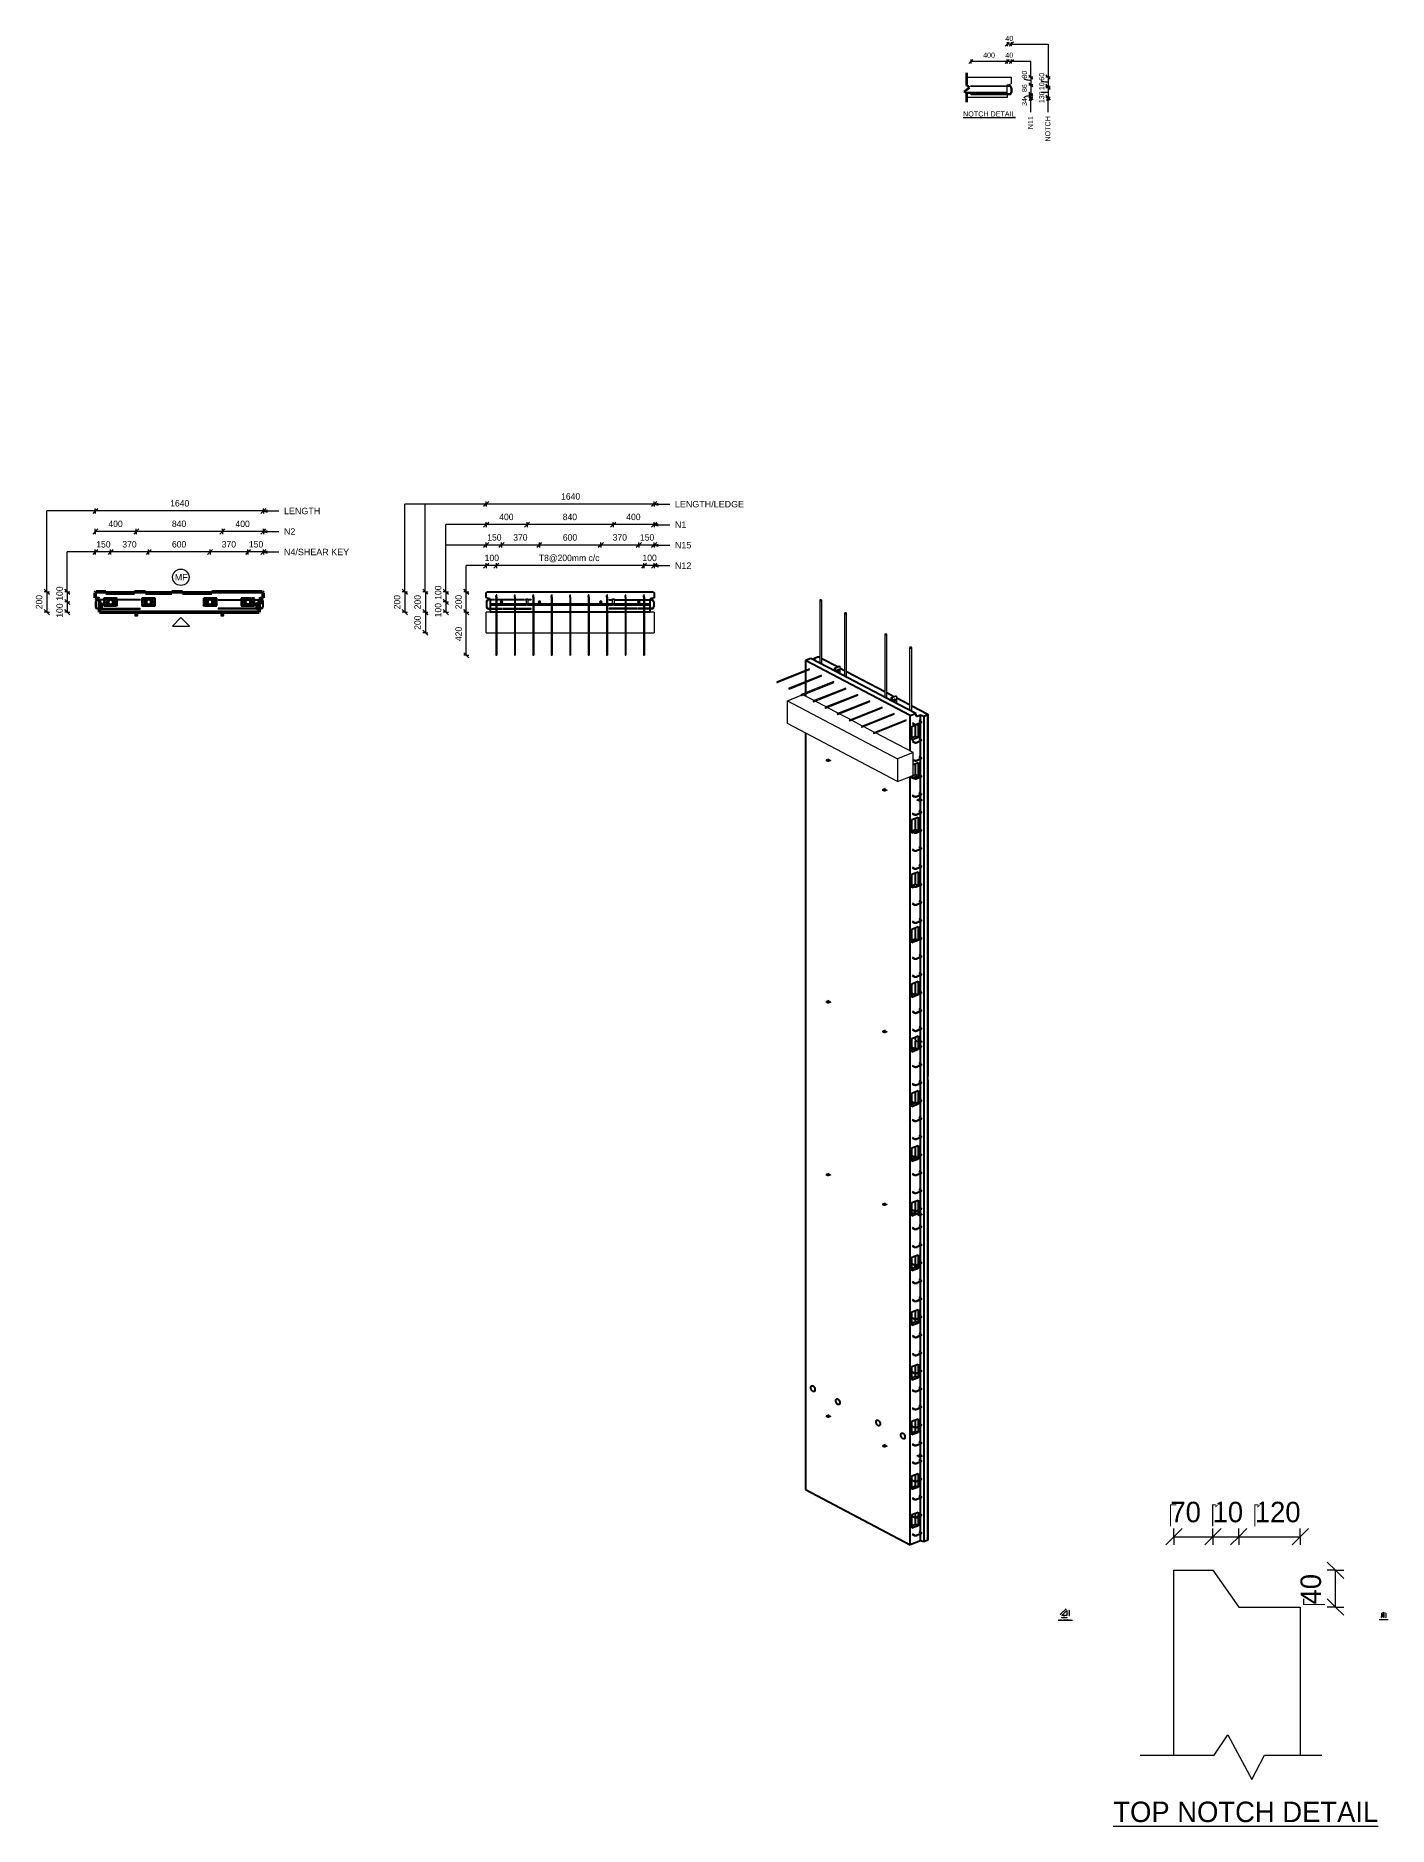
# Model space of a CAD drawing. Header units: millimetres. Extents: x -5626 to 7572, y 1067 to 18539.
import ezdxf

# ---------------------------------------------------------------- set-up
doc = ezdxf.new("R2010")
doc.units = ezdxf.units.MM
doc.linetypes.add('Dash', pattern=[6.36, 3.18, -3.18])
for name, color, linetype, lineweight in [('A-ANNO-DIMS', 211, 'Continuous', 9), ('A-ANNO-DIMS-2', 211, 'Continuous', 9), ('A-ANNO-DIMS-25', 211, 'Continuous', 9), ('A-ANNO-DIMS-3', 211, 'Continuous', 9), ('A-ANNO-DIMS-80', 211, 'Continuous', 9), ('A-DETL', 90, 'Continuous', 18), ('A-DETL-MBND', 5, 'Continuous', 18), ('A-DETL-THIN', 151, 'Continuous', 18), ('A-GENM', 13, 'Continuous', 18), ('A-WALL', 113, 'Continuous', 25), ('A-WALL-HDLN', 110, 'Dash', 25), ('G-ANNO-TEXT', 231, 'Continuous', 9), ('S-BEAM', 12, 'Continuous', 18), ('S-BEAM-HDLN', 1, 'Dash', 18), ('S-RBAR', 171, 'Continuous', 18)]:
    doc.layers.add(name, color=color, linetype=linetype, lineweight=lineweight)
doc.styles.add('Arial', font='arial.ttf', dxfattribs={"height": 62.5})
doc.styles.add('Arial_1', font='arial.ttf', dxfattribs={"height": 50})
doc.styles.add('Arial_2', font='arial.ttf', dxfattribs={"height": 7.5})
doc.styles.add('Arial_3', font='arial.ttf', dxfattribs={"height": 5})
doc.styles.add('Nirmala UI Semilight', font='NirmalaS.ttf', dxfattribs={"height": 62.5})
doc.styles.add('Nirmala UI Semilight_1', font='NirmalaS.ttf', dxfattribs={"height": 50})
doc.styles.add('Nirmala UI Semilight_2', font='NirmalaS.ttf', dxfattribs={"height": 7.5})
doc.styles.add('Nirmala UI Semilight_3', font='NirmalaS.ttf', dxfattribs={"height": 200})
doc.styles.add('Nirmala UI Semilight_4', font='NirmalaS.ttf', dxfattribs={"height": 200})
doc.styles.add('Nirmala UI Semilight_5', font='NirmalaS.ttf', dxfattribs={"height": 5})
doc.dimstyles.new('Arrow_Filled_-_2_5_NI_UI', dxfattribs={"dimscale": 304.8, "dimtxt": 65.460247, "dimasz": 0.164042, "dimexe": 0.082021, "dimexo": 0.0625, "dimgap": 0.082021, "dimtad": 1, "dimdec": 4, "dimzin": 0, "dimdsep": 46, "dimtxsty": 'Nirmala UI Semilight', "dimblk1": 'OBLIQUE', "dimblk2": 'OBLIQUE', "dimsah": 1, "dimcen": 0.09, "dimazin": 0, "dimtfac": 1, "dimtdec": 4, "dimtix": 1, "dimtmove": 0, "dimatfit": 3, "dimfxl": 0.082021, "dimfxlon": 1, "dimtvp": 1, "dimtolj": 1, "dimtzin": 0, "dimarcsym": 2})
doc.dimstyles.new('Arrow_Filled_-_2_5_NI_UI_1', dxfattribs={"dimscale": 304.8, "dimtxt": 65.460247, "dimasz": 0.164042, "dimexe": 0.082021, "dimexo": 0.0625, "dimgap": 0.082021, "dimtad": 1, "dimdec": 4, "dimzin": 0, "dimdsep": 46, "dimtxsty": 'Nirmala UI Semilight', "dimblk1": 'OBLIQUE', "dimblk2": 'OBLIQUE', "dimsah": 1, "dimcen": 0.09, "dimazin": 0, "dimtfac": 1, "dimtdec": 4, "dimtix": 1, "dimtmove": 2, "dimatfit": 3, "dimfxl": 0.082021, "dimfxlon": 1, "dimtvp": 1, "dimtolj": 1, "dimtzin": 0, "dimarcsym": 2})
doc.dimstyles.new('Arrow_Filled_-_2_5_NI_UI_2', dxfattribs={"dimscale": 304.8, "dimtxt": 7.85523, "dimasz": 0.019685, "dimexe": 0.009843, "dimexo": 0.0625, "dimgap": 0.009843, "dimtad": 1, "dimdec": 4, "dimzin": 0, "dimdsep": 46, "dimtxsty": 'Nirmala UI Semilight_2', "dimblk1": 'OBLIQUE', "dimblk2": 'OBLIQUE', "dimsah": 1, "dimcen": 0.09, "dimazin": 0, "dimtfac": 1, "dimtdec": 4, "dimtix": 1, "dimtmove": 0, "dimatfit": 3, "dimfxl": 0.009843, "dimfxlon": 1, "dimtvp": 1, "dimtolj": 1, "dimtzin": 0, "dimarcsym": 2})
doc.dimstyles.new('Arrow_Filled_-_2_5_NI_UI_3', dxfattribs={"dimscale": 304.8, "dimtxt": 209.472789, "dimasz": 0.524934, "dimexe": 0.262467, "dimexo": 0.0625, "dimgap": 0.262467, "dimtad": 1, "dimdec": 4, "dimzin": 0, "dimdsep": 46, "dimtxsty": 'Nirmala UI Semilight_3', "dimblk1": 'OBLIQUE', "dimblk2": 'OBLIQUE', "dimsah": 1, "dimcen": 0.09, "dimazin": 0, "dimtfac": 1, "dimtdec": 4, "dimtix": 1, "dimtmove": 2, "dimatfit": 3, "dimfxl": 0.262467, "dimfxlon": 1, "dimtvp": 1, "dimtolj": 1, "dimtzin": 0, "dimarcsym": 2})
doc.dimstyles.new('Arrow_Filled_-_2_5_NI_UI_4', dxfattribs={"dimscale": 304.8, "dimtxt": 209.472789, "dimasz": 0.524934, "dimexe": 0.262467, "dimexo": 0.0625, "dimgap": 0.262467, "dimtad": 1, "dimdec": 4, "dimzin": 0, "dimdsep": 46, "dimtxsty": 'Nirmala UI Semilight_3', "dimblk1": 'OBLIQUE', "dimblk2": 'OBLIQUE', "dimsah": 1, "dimcen": 0.09, "dimazin": 0, "dimtfac": 1, "dimtdec": 4, "dimtix": 1, "dimtmove": 0, "dimatfit": 3, "dimfxl": 0.262467, "dimfxlon": 1, "dimtvp": 1, "dimtolj": 1, "dimtzin": 0, "dimarcsym": 2})
doc.dimstyles.new('Arrow_Filled_-_2_5_NI_UI_5', dxfattribs={"dimscale": 304.8, "dimtxt": 5.23682, "dimasz": 0.013123, "dimexe": 0.006562, "dimexo": 0.0625, "dimgap": 0.006562, "dimtad": 1, "dimdec": 4, "dimzin": 0, "dimdsep": 46, "dimtxsty": 'Nirmala UI Semilight_5', "dimblk1": 'OBLIQUE', "dimblk2": 'OBLIQUE', "dimsah": 1, "dimcen": 0.09, "dimazin": 0, "dimtfac": 1, "dimtdec": 4, "dimtix": 1, "dimtmove": 0, "dimatfit": 3, "dimfxl": 0.006562, "dimfxlon": 1, "dimtvp": 1, "dimtolj": 1, "dimtzin": 0, "dimarcsym": 2})

msp = doc.modelspace()

# ---------------------------------------------------------------- texts
at = {"layer": 'G-ANNO-TEXT', "color": 7, "attachment_point": 1}
for s, insert, char_height, width, style in [('40', (3836.05915, 18537.9943), 50, 91.392375, 'Nirmala UI Semilight_1'), ('400', (3619.49224, 18374.43991), 50, 136.286875, 'Nirmala UI Semilight_1'), ('40', (3836.05915, 18374.43991), 50, 91.392375, 'Nirmala UI Semilight_1'), ('\\LNOTCH DETAIL', (3423.6985, 17801.32875), 50, 622.1095, 'Arial_1'), ('LENGTH/LEDGE', (611.72215, 13999.35486), 62.5, 815.7170312, 'Arial'), ('LENGTH', (-3203.87687, 13932.91862), 62.5, 428.9028125, 'Arial'), ('N2', (-3203.87687, 13732.91862), 62.5, 134.2826563, 'Arial'), ('N1', (611.72215, 13799.35486), 62.5, 134.2826563, 'Arial'), ('N4/SHEAR KEY', (-3203.87687, 13532.91862), 62.5, 767.6157813, 'Arial'), ('N15', (611.72215, 13599.35486), 62.5, 192.405, 'Arial'), ('MF', (-4269.19884, 13286.10523), 62.5, 150.3164062, 'Arial'), ('N12', (611.72215, 13399.35486), 62.5, 192.405, 'Arial'), ('\\LTYPICAL CHAMFER DETAIL', (4353.03164, 3087.48198), 7.5, 166.9113375, 'Arial_2'), ('\\LTYPICAL GROOVE DETAIL', (7484.36627, 3090.65698), 5, 106.784775, 'Arial_3'), ('\\LTOP NOTCH DETAIL', (4889.94227, 1307.16895), 200, 2975.864, 'Nirmala UI Semilight_4')]:
    msp.add_mtext(s, dxfattribs=dict(at, insert=insert, char_height=char_height, width=width, style=style))
at = {"layer": 'G-ANNO-TEXT', "color": 7, "char_height": 50, "attachment_point": 1, "rotation": 90}
for s, insert, width, style in [('80', (3997.6344, 18120.89979), 89.789, 'Nirmala UI Semilight_1'), ('60', (4165.9772, 18100.51088), 89.789, 'Nirmala UI Semilight_1'), ('86', (3997.6344, 17989.83049), 89.789, 'Nirmala UI Semilight_1'), ('10', (4165.9772, 18008.05743), 76.962, 'Nirmala UI Semilight_1'), ('34', (3997.6344, 17854.64001), 91.392375, 'Nirmala UI Semilight_1'), ('130', (4165.9772, 17881.70469), 121.8565, 'Nirmala UI Semilight_1'), ('N11', (4056.86578, 17627.56958), 153.924, 'Arial_1'), ('NOTCH', (4225.20858, 17505.96958), 301.4345, 'Arial_1')]:
    msp.add_mtext(s, dxfattribs=dict(at, insert=insert, width=width, style=style))

# ---------------------------------------------------------------- blocks, each defined once
blk = doc.blocks.new('RR spread anchor face based - RR-SA-1_4-160-1726851-Elevation Top')
at = {"layer": 'A-GENM'}
for p, q in [((-4660, 12914), (-4660, 12884)), ((-4660, 12884), (-4658, 12879)), ((-4658, 12879), (-4633, 12879)), ((-4652, 12894), (-4652, 12900)), ((-4638, 12900), (-4638, 12894)), ((-4633, 12879), (-4630, 12884)), ((-4630, 12884), (-4630, 12914))]:
    blk.add_line(p, q, dxfattribs=at)
for centre, start, end in [((-4645, 12900), 0, 180), ((-4645, 12894), 180, 0)]:
    blk.add_arc(centre, 7, start, end, dxfattribs=at)
blk = doc.blocks.new('RR spread anchor face based - RR-SA-2_5-200-1726821-Elevation Top')
at = {"layer": 'A-GENM'}
for p, q in [((-3585, 13014), (-3583, 13014)), ((-3583, 13024), (-3583, 13014)), ((-3583, 13024), (-3583, 13014)), ((-3583, 13014), (-3583, 13004)), ((-3583, 13014), (-3583, 13004)), ((-3530, 13029), (-3581, 13029)), ((-3581, 12999), (-3530, 12999)), ((-3424, 13029), (-3445, 13029)), ((-3445, 12999), (-3413, 12999)), ((-3427, 13021), (-3421, 13021)), ((-3421, 13007), (-3427, 13007)), ((-3410, 13029), (-3411, 13029)), ((-3405, 13026), (-3410, 13029)), ((-3405, 13014), (-3405, 13026))]:
    blk.add_line(p, q, dxfattribs=at)
for centre, start, end in [((-3427, 13014), 90, 270), ((-3421, 13014), 270, 90)]:
    blk.add_arc(centre, 7, start, end, dxfattribs=at)
blk = doc.blocks.new('RR spread anchor face based - RR-SA-7_5-260-1726841-Elevation Top Copy 1')
at = {"layer": 'A-GENM'}
for p, q in [((-4653, 13041), (-4653, 13044)), ((-4653, 13044), (-4637, 13044)), ((-4653, 12986), (-4653, 13041)), ((-4653, 13041), (-4637, 13041)), ((-4653, 12984), (-4653, 12986)), ((-4653, 12986), (-4637, 12986)), ((-4637, 12984), (-4653, 12984)), ((-4637, 13044), (-4637, 13041)), ((-4637, 13041), (-4637, 12986)), ((-4637, 12986), (-4637, 12984))]:
    blk.add_line(p, q, dxfattribs=at)
blk = doc.blocks.new('Rebar Bar - Part 3166313199-431004-3D Ortho')
at = {"layer": 'S-RBAR'}
for p, q in [((7576, 11851), (7593, 11843)), ((7597, 11850), (7580, 11858))]:
    blk.add_line(p, q, dxfattribs=at)
blk = doc.blocks.new('Rebar Bar - Part 2227165887-431004-3D Ortho')
at = {"layer": 'S-RBAR'}
for points in [[(7593, 11843, 0), (7593, 11842, 0), (7594, 11842, 0), (7594, 11842, 0), (7594, 11842, 0), (7594, 11842, 0), (7595, 11841, 0), (7595, 11841, 0), (7595, 11841, 0), (7595, 11841, 0), (7595, 11841, 0), (7595, 11841, 0), (7595, 11840, 0), (7596, 11840, 0), (7596, 11840, 0), (7596, 11840, 0), (7596, 11840, 0), (7596, 11840, 0), (7596, 11840, 0), (7596, 11840, 0), (7596, 11840, 0), (7596, 11840, 0), (7596, 11840, 0), (7596, 11840, 0), (7595, 11840, 0), (7595, 11840, 0), (7595, 11840, 0), (7595, 11840, 0), (7595, 11839, 0), (7595, 11839, 0), (7595, 11839, 0), (7594, 11839, 0), (7594, 11839, 0), (7594, 11838, 0), (7593, 11838, 0), (7593, 11838, 0), (7593, 11838, 0), (7592, 11837, 0), (7592, 11837, 0), (7591, 11837, 0), (7591, 11837, 0)], [(7597, 11850, 0), (7597, 11849, 0), (7598, 11849, 0), (7598, 11849, 0), (7599, 11848, 0), (7599, 11848, 0), (7600, 11847, 0), (7601, 11847, 0), (7601, 11846, 0), (7601, 11846, 0), (7602, 11845, 0), (7602, 11845, 0), (7603, 11844, 0), (7603, 11844, 0), (7603, 11843, 0), (7603, 11842, 0), (7603, 11842, 0), (7604, 11841, 0), (7604, 11840, 0), (7604, 11839, 0), (7603, 11839, 0), (7603, 11838, 0), (7603, 11837, 0), (7603, 11837, 0), (7602, 11836, 0), (7602, 11835, 0), (7602, 11835, 0), (7601, 11834, 0), (7601, 11834, 0), (7600, 11833, 0), (7600, 11833, 0), (7599, 11832, 0), (7599, 11832, 0), (7598, 11832, 0), (7598, 11831, 0), (7597, 11831, 0), (7596, 11831, 0), (7596, 11830, 0), (7595, 11830, 0), (7594, 11830, 0), (7594, 11830, 0)]]:
    blk.add_polyline3d(points, dxfattribs=at)
blk = doc.blocks.new('Rebar Bar - Part 981547073-431004-3D Ortho')
at = {"layer": 'S-RBAR'}
for p, q in [((7591, 11837), (7556, 11823)), ((7559, 11816), (7594, 11830))]:
    blk.add_line(p, q, dxfattribs=at)
blk = doc.blocks.new('Rebar Bar - Part 2227165887-V1-3D Ortho')
at = {"layer": 'S-RBAR'}
for points in [[(7528, 11817, 0), (7529, 11817, 0), (7529, 11816, 0), (7530, 11816, 0), (7531, 11816, 0), (7531, 11815, 0), (7532, 11815, 0), (7533, 11815, 0), (7534, 11815, 0), (7534, 11815, 0), (7535, 11814, 0), (7536, 11814, 0), (7537, 11814, 0), (7538, 11814, 0), (7538, 11814, 0), (7539, 11814, 0), (7540, 11814, 0), (7541, 11813, 0), (7542, 11813, 0), (7543, 11813, 0), (7544, 11813, 0), (7544, 11813, 0), (7545, 11813, 0), (7546, 11813, 0), (7547, 11813, 0), (7548, 11813, 0), (7549, 11813, 0), (7550, 11814, 0), (7551, 11814, 0), (7551, 11814, 0), (7552, 11814, 0), (7553, 11814, 0), (7554, 11814, 0), (7555, 11814, 0), (7555, 11815, 0), (7556, 11815, 0), (7557, 11815, 0), (7558, 11815, 0), (7559, 11815, 0), (7559, 11816, 0), (7559, 11816, 0)], [(7532, 11824, 0), (7532, 11824, 0), (7532, 11824, 0), (7533, 11823, 0), (7533, 11823, 0), (7534, 11823, 0), (7535, 11823, 0), (7535, 11823, 0), (7536, 11822, 0), (7536, 11822, 0), (7537, 11822, 0), (7538, 11822, 0), (7538, 11822, 0), (7539, 11822, 0), (7540, 11822, 0), (7540, 11822, 0), (7541, 11821, 0), (7542, 11821, 0), (7542, 11821, 0), (7543, 11821, 0), (7544, 11821, 0), (7545, 11821, 0), (7545, 11821, 0), (7546, 11821, 0), (7547, 11821, 0), (7547, 11821, 0), (7548, 11821, 0), (7549, 11821, 0), (7550, 11822, 0), (7550, 11822, 0), (7551, 11822, 0), (7552, 11822, 0), (7552, 11822, 0), (7553, 11822, 0), (7554, 11822, 0), (7554, 11822, 0), (7555, 11823, 0), (7555, 11823, 0), (7556, 11823, 0), (7556, 11823, 0), (7556, 11823, 0)]]:
    blk.add_polyline3d(points, dxfattribs=at)
blk = doc.blocks.new('Rebar Bar - Part 3131074535-431004-3D Ortho')
at = {"layer": 'S-RBAR'}
for p, q in [((7511, 11826), (7528, 11817)), ((7532, 11824), (7515, 11833))]:
    blk.add_line(p, q, dxfattribs=at)
blk = doc.blocks.new('Rebar Bar - Part 3131074535-V2-3D Ortho')
at = {"layer": 'S-RBAR'}
for p, q in [((7532, 11472), (7520, 11478)), ((7520, 11469), (7528, 11465))]:
    blk.add_line(p, q, dxfattribs=at)
blk = doc.blocks.new('Rebar Bar - Part 3131074535-V3-3D Ortho')
at = {"layer": 'S-RBAR'}
for p, q in [((7532, 11296), (7509, 11309)), ((7509, 11299), (7528, 11289))]:
    blk.add_line(p, q, dxfattribs=at)
blk = doc.blocks.new('Rebar Bar - Part 3166313199-V4-3D Ortho')
at = {"layer": 'S-RBAR'}
for p, q in [((7576, 9741), (7593, 9732)), ((7597, 9740), (7580, 9748))]:
    blk.add_line(p, q, dxfattribs=at)
blk = doc.blocks.new('Rebar Bar - Part 2227165887-V5-3D Ortho')
at = {"layer": 'S-RBAR'}
for points in [[(7528, 5486, 0), (7529, 5486, 0), (7529, 5486, 0), (7530, 5486, 0), (7531, 5485, 0), (7531, 5485, 0), (7532, 5485, 0), (7533, 5484, 0), (7534, 5484, 0)], [(7532, 5494, 0), (7532, 5493, 0), (7532, 5493, 0), (7533, 5493, 0), (7533, 5493, 0), (7534, 5493, 0), (7535, 5492, 0), (7535, 5492, 0), (7536, 5492, 0), (7536, 5492, 0), (7537, 5492, 0), (7538, 5492, 0), (7538, 5491, 0), (7539, 5491, 0), (7540, 5491, 0), (7540, 5491, 0), (7541, 5491, 0), (7542, 5491, 0), (7542, 5491, 0), (7543, 5491, 0), (7544, 5491, 0), (7545, 5491, 0), (7545, 5491, 0), (7546, 5491, 0), (7547, 5491, 0), (7547, 5491, 0), (7548, 5491, 0), (7549, 5491, 0), (7550, 5491, 0), (7550, 5491, 0), (7551, 5491, 0), (7552, 5491, 0), (7552, 5492, 0), (7553, 5492, 0), (7554, 5492, 0), (7554, 5492, 0), (7555, 5492, 0), (7555, 5492, 0), (7556, 5493, 0), (7556, 5493, 0), (7556, 5493, 0)], [(7534, 5484, 0), (7534, 5484, 0), (7535, 5484, 0), (7536, 5484, 0), (7537, 5484, 0), (7538, 5483, 0), (7538, 5483, 0), (7539, 5483, 0), (7540, 5483, 0), (7541, 5483, 0), (7542, 5483, 0), (7543, 5483, 0), (7544, 5483, 0), (7544, 5483, 0), (7545, 5483, 0), (7546, 5483, 0), (7547, 5483, 0), (7548, 5483, 0), (7549, 5483, 0), (7550, 5483, 0), (7551, 5483, 0), (7551, 5483, 0), (7552, 5483, 0), (7553, 5484, 0), (7554, 5484, 0), (7555, 5484, 0), (7555, 5484, 0), (7556, 5484, 0), (7557, 5485, 0), (7558, 5485, 0), (7559, 5485, 0), (7559, 5485, 0), (7559, 5485, 0)]]:
    blk.add_polyline3d(points, dxfattribs=at)
blk = doc.blocks.new('Rebar Bar - Part 3166313199-V6-3D Ortho')
at = {"layer": 'S-RBAR'}
for p, q in [((7576, 4642), (7593, 4633)), ((7597, 4640), (7580, 4649))]:
    blk.add_line(p, q, dxfattribs=at)
blk = doc.blocks.new('RR spread anchor face based - RR-SA-7_5-260-1726841-3D Ortho')
at = {"layer": 'A-GENM'}
for p, q in [((6755, 12367), (6756, 12372)), ((6755, 12342), (6755, 12367)), ((6765, 12362), (6755, 12367)), ((6756, 12372), (6798, 12389)), ((6756, 12372), (6767, 12367)), ((6767, 12367), (6765, 12362)), ((6765, 12362), (6765, 12337)), ((6808, 12383), (6767, 12367)), ((6778, 12338), (6778, 12341)), ((6787, 12355), (6787, 12356)), ((6787, 12351), (6787, 12355)), ((6798, 12389), (6808, 12383)), ((6798, 12349), (6798, 12346)), ((6810, 12380), (6808, 12383)), ((6810, 12319), (6810, 12380))]:
    blk.add_line(p, q, dxfattribs=at)
for points in [[(6778, 12341, 0), (6778, 12344, 0), (6779, 12348, 0), (6781, 12351, 0), (6783, 12353, 0), (6785, 12355, 0), (6788, 12357, 0), (6790, 12357, 0), (6793, 12357, 0), (6795, 12356, 0), (6796, 12354, 0), (6797, 12352, 0), (6798, 12349, 0)], [(6778, 12336, 0), (6780, 12337, 0), (6782, 12339, 0), (6784, 12342, 0), (6786, 12345, 0), (6787, 12348, 0), (6787, 12351, 0)], [(6798, 12346, 0), (6797, 12342, 0), (6796, 12339, 0), (6795, 12336, 0), (6793, 12334, 0), (6790, 12331, 0), (6788, 12330, 0), (6785, 12329, 0), (6783, 12330, 0), (6781, 12331, 0), (6779, 12333, 0), (6778, 12335, 0), (6778, 12338, 0)]]:
    blk.add_polyline3d(points, dxfattribs=at)
blk = doc.blocks.new('RR spread anchor face based - RR-SA-2_5-200-1726821-3D Ortho')
at = {"layer": 'A-GENM'}
for p, q in [((7558, 11090), (7581, 11077)), ((7581, 11069), (7558, 11081)), ((7580, 11083), (7576, 11086)), ((7603, 11086), (7580, 11098)), ((7581, 11077), (7586, 11076)), ((7581, 11069), (7581, 11077)), ((7586, 11068), (7581, 11069)), ((7586, 11090), (7590, 11088)), ((7586, 11076), (7605, 11084)), ((7586, 11076), (7586, 11068)), ((7605, 11075), (7586, 11068)), ((7605, 11084), (7603, 11086)), ((7605, 11084), (7605, 11075))]:
    blk.add_line(p, q, dxfattribs=at)
for points in [[(7576, 11086, 0), (7575, 11086, 0), (7574, 11087, 0), (7574, 11088, 0), (7575, 11089, 0), (7575, 11089, 0), (7577, 11090, 0), (7578, 11090, 0), (7580, 11091, 0), (7582, 11091, 0), (7583, 11091, 0), (7585, 11090, 0), (7586, 11090, 0)], [(7592, 11085, 0), (7592, 11085, 0), (7591, 11084, 0), (7590, 11083, 0), (7588, 11083, 0), (7586, 11082, 0), (7585, 11082, 0), (7583, 11083, 0), (7581, 11083, 0), (7580, 11083, 0)], [(7590, 11088, 0), (7591, 11087, 0), (7592, 11086, 0), (7592, 11086, 0)]]:
    blk.add_polyline3d(points, dxfattribs=at)
blk = doc.blocks.new('RR spread anchor face based - RR-SA-1_4-160-1726851-3D Ortho')
at = {"layer": 'A-GENM'}
for p, q in [((6674, 11472), (6672, 11470)), ((6672, 11470), (6689, 11461)), ((6672, 11470), (6672, 11465)), ((6689, 11456), (6672, 11465)), ((6697, 11481), (6674, 11472)), ((6688, 11473), (6692, 11475)), ((6692, 11469), (6688, 11468)), ((6689, 11461), (6694, 11462)), ((6689, 11461), (6689, 11456)), ((6694, 11457), (6689, 11456)), ((6694, 11462), (6717, 11471)), ((6717, 11466), (6694, 11457)), ((6694, 11462), (6694, 11457)), ((6701, 11470), (6697, 11468))]:
    blk.add_line(p, q, dxfattribs=at)
for points in [[(6697, 11468, 0), (6695, 11467, 0), (6693, 11467, 0), (6692, 11467, 0), (6690, 11467, 0), (6688, 11468, 0), (6687, 11468, 0), (6686, 11469, 0), (6685, 11470, 0), (6685, 11471, 0), (6686, 11471, 0), (6686, 11472, 0), (6688, 11473, 0)], [(6692, 11475, 0), (6694, 11475, 0), (6695, 11475, 0), (6697, 11475, 0), (6699, 11475, 0), (6701, 11475, 0), (6702, 11474, 0), (6703, 11474, 0), (6704, 11473, 0), (6704, 11472, 0), (6703, 11471, 0), (6702, 11470, 0), (6701, 11470, 0)], [(6701, 11469, 0), (6699, 11470, 0), (6697, 11470, 0), (6695, 11470, 0), (6694, 11470, 0), (6692, 11469, 0)]]:
    blk.add_polyline3d(points, dxfattribs=at)
blk = doc.blocks.new('RR spread anchor face based - RR-SA-1_4-160-V7-3D Ortho')
at = {"layer": 'A-GENM'}
for p, q in [((7225, 11183), (7223, 11180)), ((7248, 11192), (7225, 11183)), ((7238, 11183), (7243, 11185)), ((7223, 11180), (7239, 11172)), ((7223, 11180), (7223, 11175)), ((7239, 11166), (7223, 11175)), ((7243, 11179), (7239, 11178)), ((7239, 11172), (7245, 11172)), ((7239, 11172), (7239, 11166)), ((7245, 11167), (7239, 11166)), ((7245, 11172), (7267, 11181)), ((7267, 11176), (7245, 11167)), ((7245, 11172), (7245, 11167)), ((7252, 11180), (7247, 11178))]:
    blk.add_line(p, q, dxfattribs=at)
for points in [[(7247, 11178, 0), (7246, 11178, 0), (7244, 11177, 0), (7242, 11177, 0), (7241, 11178, 0), (7239, 11178, 0), (7238, 11178, 0), (7237, 11179, 0), (7236, 11180, 0), (7236, 11181, 0), (7236, 11182, 0), (7237, 11182, 0), (7238, 11183, 0)], [(7243, 11185, 0), (7244, 11185, 0), (7246, 11186, 0), (7248, 11186, 0), (7250, 11185, 0), (7251, 11185, 0), (7253, 11184, 0), (7254, 11184, 0), (7254, 11183, 0), (7254, 11182, 0), (7254, 11181, 0), (7253, 11181, 0), (7252, 11180, 0)], [(7251, 11180, 0), (7250, 11180, 0), (7248, 11180, 0), (7246, 11180, 0), (7244, 11180, 0), (7243, 11179, 0)]]:
    blk.add_polyline3d(points, dxfattribs=at)
blk = doc.blocks.new('RR spread anchor face based - RR-SA-2_5-200-V8-3D Ortho')
at = {"layer": 'A-GENM'}
for p, q in [((7541, 8741), (7581, 8720)), ((7603, 8729), (7580, 8741)), ((7581, 8711), (7541, 8732)), ((7580, 8726), (7576, 8728)), ((7581, 8720), (7586, 8719)), ((7581, 8711), (7581, 8720)), ((7586, 8710), (7581, 8711)), ((7586, 8732), (7590, 8730)), ((7586, 8719), (7605, 8726)), ((7586, 8719), (7586, 8710)), ((7605, 8718), (7586, 8710)), ((7605, 8726), (7603, 8729)), ((7605, 8726), (7605, 8718))]:
    blk.add_line(p, q, dxfattribs=at)
for points in [[(7576, 8728, 0), (7575, 8729, 0), (7574, 8730, 0), (7574, 8730, 0), (7575, 8731, 0), (7575, 8732, 0), (7577, 8733, 0), (7578, 8733, 0), (7580, 8733, 0), (7582, 8733, 0), (7583, 8733, 0), (7585, 8733, 0), (7586, 8732, 0)], [(7592, 8728, 0), (7592, 8727, 0), (7591, 8726, 0), (7590, 8726, 0), (7588, 8725, 0), (7586, 8725, 0), (7585, 8725, 0), (7583, 8725, 0), (7581, 8725, 0), (7580, 8726, 0)], [(7590, 8730, 0), (7591, 8729, 0), (7592, 8729, 0), (7592, 8728, 0)]]:
    blk.add_polyline3d(points, dxfattribs=at)
blk = doc.blocks.new('RR spread anchor face based - RR-SA-2_5-200-V9-3D Ortho')
at = {"layer": 'A-GENM'}
for p, q in [((7545, 7053), (7581, 7034)), ((7581, 7025), (7558, 7037)), ((7580, 7040), (7576, 7042)), ((7603, 7043), (7580, 7055)), ((7581, 7034), (7586, 7033)), ((7581, 7025), (7581, 7034)), ((7586, 7024), (7581, 7025)), ((7586, 7046), (7590, 7044)), ((7586, 7033), (7605, 7041)), ((7586, 7033), (7586, 7024)), ((7605, 7032), (7586, 7024)), ((7605, 7041), (7603, 7043)), ((7605, 7041), (7605, 7032))]:
    blk.add_line(p, q, dxfattribs=at)
for points in [[(7576, 7042, 0), (7575, 7043, 0), (7574, 7044, 0), (7574, 7045, 0), (7575, 7045, 0), (7575, 7046, 0), (7577, 7047, 0), (7578, 7047, 0), (7580, 7047, 0), (7582, 7048, 0), (7583, 7047, 0), (7585, 7047, 0), (7586, 7046, 0)], [(7592, 7042, 0), (7592, 7041, 0), (7591, 7040, 0), (7590, 7040, 0), (7588, 7039, 0), (7586, 7039, 0), (7585, 7039, 0), (7583, 7039, 0), (7581, 7040, 0), (7580, 7040, 0)], [(7590, 7044, 0), (7591, 7044, 0), (7592, 7043, 0), (7592, 7042, 0)]]:
    blk.add_polyline3d(points, dxfattribs=at)
blk = doc.blocks.new('Rebar Bar - Part 3145980499-431004-3D Ortho')
at = {"layer": 'S-RBAR'}
for p, q in [((6851, 12903), (6851, 12292)), ((6871, 12281), (6871, 12903))]:
    blk.add_line(p, q, dxfattribs=at)
for points in [[(6869, 12906, 0), (6867, 12907, 0), (6864, 12908, 0), (6862, 12908, 0), (6859, 12908, 0), (6857, 12907, 0), (6855, 12907, 0), (6853, 12906, 0), (6852, 12905, 0), (6851, 12904, 0), (6851, 12902, 0), (6852, 12901, 0), (6854, 12900, 0)], [(6854, 12900, 0), (6856, 12899, 0), (6858, 12899, 0), (6860, 12899, 0), (6863, 12899, 0), (6865, 12899, 0), (6868, 12900, 0), (6869, 12901, 0), (6871, 12902, 0), (6871, 12903, 0), (6871, 12904, 0), (6870, 12905, 0), (6869, 12906, 0)]]:
    blk.add_polyline3d(points, dxfattribs=at)
blk = doc.blocks.new('Rebar Bar - Part 3643695667-431004-3D Ortho')
at = {"layer": 'S-RBAR'}
for p, q in [((7454, 11864), (7136, 11738)), ((7139, 11730), (7457, 11856))]:
    blk.add_line(p, q, dxfattribs=at)
for points in [[(7140, 11732, 0), (7140, 11733, 0), (7139, 11734, 0), (7139, 11735, 0), (7138, 11736, 0), (7138, 11737, 0), (7137, 11737, 0), (7136, 11738, 0), (7136, 11738, 0), (7135, 11737, 0), (7135, 11737, 0), (7135, 11736, 0), (7134, 11735, 0)], [(7134, 11735, 0), (7135, 11734, 0), (7135, 11733, 0), (7135, 11732, 0), (7136, 11731, 0), (7136, 11731, 0), (7137, 11730, 0), (7138, 11730, 0), (7138, 11730, 0), (7139, 11730, 0), (7139, 11731, 0), (7140, 11732, 0), (7140, 11732, 0)]]:
    blk.add_polyline3d(points, dxfattribs=at)
blk = doc.blocks.new('Rebar Bar - Part 3643695667-V10-3D Ortho')
at = {"layer": 'S-RBAR'}
for p, q in [((7336, 11926), (7018, 11800)), ((7021, 11792), (7339, 11918))]:
    blk.add_line(p, q, dxfattribs=at)
for points in [[(7022, 11795, 0), (7022, 11796, 0), (7021, 11797, 0), (7021, 11797, 0), (7020, 11798, 0), (7020, 11799, 0), (7019, 11799, 0), (7018, 11800, 0), (7018, 11800, 0), (7017, 11799, 0), (7017, 11799, 0), (7017, 11798, 0), (7016, 11797, 0)], [(7016, 11797, 0), (7017, 11796, 0), (7017, 11795, 0), (7017, 11794, 0), (7018, 11794, 0), (7018, 11793, 0), (7019, 11792, 0), (7020, 11792, 0), (7020, 11792, 0), (7021, 11792, 0), (7021, 11793, 0), (7022, 11794, 0), (7022, 11795, 0)]]:
    blk.add_polyline3d(points, dxfattribs=at)
blk = doc.blocks.new('Rebar Bar - Part 3643695667-V11-3D Ortho')
at = {"layer": 'S-RBAR'}
for p, q in [((7218, 11988), (6900, 11862)), ((6903, 11854), (7221, 11981))]:
    blk.add_line(p, q, dxfattribs=at)
for points in [[(6904, 11857, 0), (6904, 11858, 0), (6903, 11859, 0), (6903, 11860, 0), (6902, 11860, 0), (6902, 11861, 0), (6901, 11862, 0), (6900, 11862, 0), (6900, 11862, 0), (6899, 11862, 0), (6899, 11861, 0), (6899, 11860, 0), (6898, 11859, 0)], [(6898, 11859, 0), (6899, 11858, 0), (6899, 11857, 0), (6899, 11856, 0), (6900, 11856, 0), (6900, 11855, 0), (6901, 11854, 0), (6902, 11854, 0), (6902, 11854, 0), (6903, 11855, 0), (6903, 11855, 0), (6904, 11856, 0), (6904, 11857, 0)]]:
    blk.add_polyline3d(points, dxfattribs=at)
blk = doc.blocks.new('Rebar Bar - Part 3643695667-V12-3D Ortho')
at = {"layer": 'S-RBAR'}
for p, q in [((6982, 12112), (6664, 11986)), ((6667, 11978), (6986, 12105))]:
    blk.add_line(p, q, dxfattribs=at)
for points in [[(6668, 11981, 0), (6668, 11982, 0), (6667, 11983, 0), (6667, 11984, 0), (6666, 11985, 0), (6666, 11985, 0), (6665, 11986, 0), (6664, 11986, 0), (6664, 11986, 0), (6663, 11986, 0), (6663, 11985, 0), (6663, 11984, 0), (6662, 11984, 0)], [(6662, 11984, 0), (6663, 11983, 0), (6663, 11982, 0), (6663, 11981, 0), (6664, 11980, 0), (6664, 11979, 0), (6665, 11979, 0), (6666, 11978, 0), (6666, 11978, 0), (6667, 11979, 0), (6667, 11979, 0), (6668, 11980, 0), (6668, 11981, 0)]]:
    blk.add_polyline3d(points, dxfattribs=at)
blk = doc.blocks.new('Rebar Bar - Part 259210708-431004-3D Ortho')
at = {"layer": 'S-RBAR'}
for p, q in [((7487, 12569), (7487, 11957)), ((7507, 11946), (7507, 12569))]:
    blk.add_line(p, q, dxfattribs=at)
for points in [[(7505, 12572, 0), (7503, 12572, 0), (7500, 12573, 0), (7498, 12573, 0), (7495, 12573, 0), (7493, 12573, 0), (7490, 12572, 0), (7489, 12571, 0), (7488, 12570, 0), (7487, 12569, 0), (7487, 12568, 0), (7488, 12567, 0), (7489, 12566, 0)], [(7489, 12566, 0), (7491, 12565, 0), (7494, 12564, 0), (7496, 12564, 0), (7499, 12564, 0), (7501, 12565, 0), (7504, 12565, 0), (7505, 12566, 0), (7506, 12567, 0), (7507, 12568, 0), (7507, 12570, 0), (7506, 12571, 0), (7505, 12572, 0)]]:
    blk.add_polyline3d(points, dxfattribs=at)
blk = doc.blocks.new('Rebar Bar - Part 259210708-V13-3D Ortho')
at = {"layer": 'S-RBAR'}
for p, q in [((6609, 13031), (6609, 12419)), ((6629, 12409), (6629, 13031))]:
    blk.add_line(p, q, dxfattribs=at)
for points in [[(6626, 13034, 0), (6624, 13035, 0), (6622, 13035, 0), (6619, 13035, 0), (6617, 13035, 0), (6614, 13035, 0), (6612, 13034, 0), (6610, 13033, 0), (6609, 13032, 0), (6609, 13031, 0), (6609, 13030, 0), (6610, 13029, 0), (6611, 13028, 0)], [(6611, 13028, 0), (6613, 13027, 0), (6615, 13026, 0), (6618, 13026, 0), (6620, 13026, 0), (6623, 13027, 0), (6625, 13027, 0), (6627, 13028, 0), (6628, 13029, 0), (6628, 13030, 0), (6628, 13032, 0), (6628, 13033, 0), (6626, 13034, 0)]]:
    blk.add_polyline3d(points, dxfattribs=at)
blk = doc.blocks.new('DIMBLOCK1-Elevation Top')
at = {"layer": 'A-ANNO-DIMS-25'}
for p, q in [((-3555, 13502), (-3580, 13477)), ((-3555, 13502), (-3530, 13527)), ((-3555, 13502), (-3555, 13527)), ((-3405, 13502), (-3555, 13502)), ((-3555, 13502), (-3555, 13477)), ((-3405, 13502), (-3430, 13477)), ((-3405, 13502), (-3380, 13527)), ((-3405, 13502), (-3405, 13527)), ((-3405, 13502), (-3405, 13477))]:
    blk.add_line(p, q, dxfattribs=at)
at = {"layer": 'A-ANNO-DIMS-25', "color": 0, "insert": (-3545, 13608), "char_height": 62.5, "width": 154.25, "attachment_point": 1, "line_spacing_factor": 1.142579, "style": 'Nirmala UI Semilight'}
blk.add_mtext('150', dxfattribs=at)
blk = doc.blocks.new('_Oblique')
at = {"color": 0, "linetype": 'ByBlock', "lineweight": -2}
blk.add_line((-0.5, -0.5), (0.5, 0.5), dxfattribs=at)
blk = doc.blocks.new('DIMBLOCK2-Elevation Top')
at = {"layer": 'A-ANNO-DIMS-25'}
for p, q in [((-3925, 13502), (-3950, 13477)), ((-3925, 13502), (-3900, 13527)), ((-3925, 13502), (-3925, 13527)), ((-3555, 13502), (-3925, 13502)), ((-3925, 13502), (-3925, 13477)), ((-3555, 13502), (-3580, 13477)), ((-3555, 13502), (-3530, 13527)), ((-3555, 13502), (-3555, 13527)), ((-3555, 13502), (-3555, 13477))]:
    blk.add_line(p, q, dxfattribs=at)
at = {"layer": 'A-ANNO-DIMS-25', "color": 0, "insert": (-3811, 13608), "char_height": 62.5, "width": 168.53, "attachment_point": 1, "line_spacing_factor": 1.142579, "style": 'Nirmala UI Semilight'}
blk.add_mtext('370', dxfattribs=at)
blk = doc.blocks.new('DIMBLOCK3-Elevation Top')
at = {"layer": 'A-ANNO-DIMS-25'}
for p, q in [((-4525, 13502), (-4550, 13477)), ((-4525, 13502), (-4500, 13527)), ((-4525, 13502), (-4525, 13527)), ((-3925, 13502), (-4525, 13502)), ((-4525, 13502), (-4525, 13477)), ((-3925, 13502), (-3950, 13477)), ((-3925, 13502), (-3900, 13527)), ((-3925, 13502), (-3925, 13527)), ((-3925, 13502), (-3925, 13477))]:
    blk.add_line(p, q, dxfattribs=at)
at = {"layer": 'A-ANNO-DIMS-25', "color": 0, "insert": (-4297, 13608), "char_height": 62.5, "width": 171.39, "attachment_point": 1, "line_spacing_factor": 1.142579, "style": 'Nirmala UI Semilight'}
blk.add_mtext('600', dxfattribs=at)
blk = doc.blocks.new('DIMBLOCK4-Elevation Top')
at = {"layer": 'A-ANNO-DIMS-25'}
for p, q in [((-4895, 13502), (-4920, 13477)), ((-4895, 13502), (-4870, 13527)), ((-4895, 13502), (-4895, 13527)), ((-4525, 13502), (-4895, 13502)), ((-4895, 13502), (-4895, 13477)), ((-4525, 13502), (-4550, 13477)), ((-4525, 13502), (-4500, 13527)), ((-4525, 13502), (-4525, 13527)), ((-4525, 13502), (-4525, 13477))]:
    blk.add_line(p, q, dxfattribs=at)
at = {"layer": 'A-ANNO-DIMS-25', "color": 0, "insert": (-4781, 13608), "char_height": 62.5, "width": 168.53, "attachment_point": 1, "line_spacing_factor": 1.142579, "style": 'Nirmala UI Semilight'}
blk.add_mtext('370', dxfattribs=at)
blk = doc.blocks.new('DIMBLOCK5-Elevation Top')
at = {"layer": 'A-ANNO-DIMS-25'}
for p, q in [((-5045, 13502), (-5070, 13477)), ((-5045, 13502), (-5020, 13527)), ((-5045, 13502), (-5045, 13527)), ((-4895, 13502), (-5045, 13502)), ((-5045, 13502), (-5045, 13477)), ((-4895, 13502), (-4920, 13477)), ((-4895, 13502), (-4870, 13527)), ((-4895, 13502), (-4895, 13527)), ((-4895, 13502), (-4895, 13477))]:
    blk.add_line(p, q, dxfattribs=at)
at = {"layer": 'A-ANNO-DIMS-25', "color": 0, "insert": (-5035, 13608), "char_height": 62.5, "width": 154.25, "attachment_point": 1, "line_spacing_factor": 1.142579, "style": 'Nirmala UI Semilight'}
blk.add_mtext('150', dxfattribs=at)
blk = doc.blocks.new('DIMBLOCK6-Elevation Top')
at = {"layer": 'A-ANNO-DIMS-25'}
for p, q in [((-3805, 13702), (-3830, 13677)), ((-3805, 13702), (-3780, 13727)), ((-3805, 13702), (-3805, 13727)), ((-3405, 13702), (-3805, 13702)), ((-3805, 13702), (-3805, 13677)), ((-3405, 13702), (-3430, 13677)), ((-3405, 13702), (-3380, 13727)), ((-3405, 13702), (-3405, 13727)), ((-3405, 13702), (-3405, 13677))]:
    blk.add_line(p, q, dxfattribs=at)
at = {"layer": 'A-ANNO-DIMS-25', "color": 0, "insert": (-3677, 13808), "char_height": 62.5, "width": 172.82, "attachment_point": 1, "line_spacing_factor": 1.142579, "style": 'Nirmala UI Semilight'}
blk.add_mtext('400', dxfattribs=at)
blk = doc.blocks.new('DIMBLOCK7-Elevation Top')
at = {"layer": 'A-ANNO-DIMS-25'}
for p, q in [((-4645, 13702), (-4670, 13677)), ((-4645, 13702), (-4620, 13727)), ((-4645, 13702), (-4645, 13727)), ((-3805, 13702), (-4645, 13702)), ((-4645, 13702), (-4645, 13677)), ((-3805, 13702), (-3830, 13677)), ((-3805, 13702), (-3780, 13727)), ((-3805, 13702), (-3805, 13727)), ((-3805, 13702), (-3805, 13677))]:
    blk.add_line(p, q, dxfattribs=at)
at = {"layer": 'A-ANNO-DIMS-25', "color": 0, "insert": (-4297, 13808), "char_height": 62.5, "width": 172.82, "attachment_point": 1, "line_spacing_factor": 1.142579, "style": 'Nirmala UI Semilight'}
blk.add_mtext('840', dxfattribs=at)
blk = doc.blocks.new('DIMBLOCK8-Elevation Top')
at = {"layer": 'A-ANNO-DIMS-25'}
for p, q in [((-5045, 13702), (-5070, 13677)), ((-5045, 13702), (-5020, 13727)), ((-5045, 13702), (-5045, 13727)), ((-4645, 13702), (-5045, 13702)), ((-5045, 13702), (-5045, 13677)), ((-4645, 13702), (-4670, 13677)), ((-4645, 13702), (-4620, 13727)), ((-4645, 13702), (-4645, 13727)), ((-4645, 13702), (-4645, 13677))]:
    blk.add_line(p, q, dxfattribs=at)
at = {"layer": 'A-ANNO-DIMS-25', "color": 0, "insert": (-4917, 13808), "char_height": 62.5, "width": 172.82, "attachment_point": 1, "line_spacing_factor": 1.142579, "style": 'Nirmala UI Semilight'}
blk.add_mtext('400', dxfattribs=at)
blk = doc.blocks.new('DIMBLOCK9-Elevation Top')
at = {"layer": 'A-ANNO-DIMS-25'}
for p, q in [((-5045, 13902), (-5070, 13877)), ((-5045, 13902), (-5020, 13927)), ((-5045, 13902), (-5045, 13927)), ((-3405, 13902), (-5045, 13902)), ((-5045, 13902), (-5045, 13877)), ((-3405, 13902), (-3430, 13877)), ((-3405, 13902), (-3380, 13927)), ((-3405, 13902), (-3405, 13927)), ((-3405, 13902), (-3405, 13877))]:
    blk.add_line(p, q, dxfattribs=at)
at = {"layer": 'A-ANNO-DIMS-25', "color": 0, "insert": (-4314, 14008), "char_height": 62.5, "width": 212.81, "attachment_point": 1, "line_spacing_factor": 1.142579, "style": 'Nirmala UI Semilight'}
blk.add_mtext('1640', dxfattribs=at)
blk = doc.blocks.new('DIMBLOCK10-Elevation Top')
at = {"layer": 'A-ANNO-DIMS-25'}
for p, q in [((-5318, 13114), (-5343, 13139)), ((-5318, 13114), (-5343, 13114)), ((-5318, 13114), (-5318, 13014)), ((-5318, 13114), (-5293, 13089)), ((-5318, 13114), (-5293, 13114)), ((-5318, 13014), (-5343, 13039)), ((-5318, 13014), (-5343, 13014)), ((-5318, 13014), (-5293, 12989)), ((-5318, 13014), (-5293, 13014))]:
    blk.add_line(p, q, dxfattribs=at)
at = {"layer": 'A-ANNO-DIMS-25', "color": 0, "insert": (-5425, 13026), "char_height": 62.5, "width": 154.25, "attachment_point": 1, "rotation": 90, "line_spacing_factor": 1.142579, "style": 'Nirmala UI Semilight'}
blk.add_mtext('100', dxfattribs=at)
blk = doc.blocks.new('DIMBLOCK11-Elevation Top')
at = {"layer": 'A-ANNO-DIMS-25'}
for p, q in [((-5318, 13014), (-5343, 13039)), ((-5318, 13014), (-5343, 13014)), ((-5318, 12914), (-5343, 12939)), ((-5318, 13014), (-5318, 12914)), ((-5318, 13014), (-5293, 12989)), ((-5318, 13014), (-5293, 13014)), ((-5318, 12914), (-5343, 12914)), ((-5318, 12914), (-5293, 12889)), ((-5318, 12914), (-5293, 12914))]:
    blk.add_line(p, q, dxfattribs=at)
at = {"layer": 'A-ANNO-DIMS-25', "color": 0, "insert": (-5425, 12860), "char_height": 62.5, "width": 154.25, "attachment_point": 1, "rotation": 90, "line_spacing_factor": 1.142579, "style": 'Nirmala UI Semilight'}
blk.add_mtext('100', dxfattribs=at)
blk = doc.blocks.new('DIMBLOCK12-Elevation Top')
at = {"layer": 'A-ANNO-DIMS-25'}
for p, q in [((-5518, 13114), (-5543, 13139)), ((-5518, 13114), (-5543, 13114)), ((-5518, 13114), (-5518, 12914)), ((-5518, 13114), (-5493, 13089)), ((-5518, 13114), (-5493, 13114)), ((-5518, 12914), (-5543, 12939)), ((-5518, 12914), (-5543, 12914)), ((-5518, 12914), (-5493, 12889)), ((-5518, 12914), (-5493, 12914))]:
    blk.add_line(p, q, dxfattribs=at)
at = {"layer": 'A-ANNO-DIMS-25', "color": 0, "insert": (-5625, 12943), "char_height": 62.5, "width": 171.39, "attachment_point": 1, "rotation": 90, "line_spacing_factor": 1.142579, "style": 'Nirmala UI Semilight'}
blk.add_mtext('200', dxfattribs=at)
blk = doc.blocks.new('DIMBLOCK13-Elevation Top Copy 1')
at = {"layer": 'A-ANNO-DIMS-25'}
for p, q in [((-1424, 12914), (-1449, 12939)), ((-1424, 12914), (-1449, 12914)), ((-1424, 12494), (-1424, 12914)), ((-1424, 12914), (-1399, 12889)), ((-1424, 12914), (-1399, 12914)), ((-1424, 12494), (-1449, 12519)), ((-1424, 12494), (-1449, 12494)), ((-1424, 12494), (-1399, 12469)), ((-1424, 12494), (-1399, 12494))]:
    blk.add_line(p, q, dxfattribs=at)
at = {"layer": 'A-ANNO-DIMS-25', "color": 0, "insert": (-1531, 12632), "char_height": 62.5, "width": 172.82, "attachment_point": 1, "rotation": 90, "line_spacing_factor": 1.142579, "style": 'Nirmala UI Semilight'}
blk.add_mtext('420', dxfattribs=at)
blk = doc.blocks.new('DIMBLOCK14-Elevation Top Copy 1')
at = {"layer": 'A-ANNO-DIMS-25'}
for p, q in [((-1424, 13114), (-1449, 13139)), ((-1424, 13114), (-1449, 13114)), ((-1424, 12914), (-1424, 13114)), ((-1424, 13114), (-1399, 13089)), ((-1424, 13114), (-1399, 13114)), ((-1424, 12914), (-1449, 12939)), ((-1424, 12914), (-1449, 12914)), ((-1424, 12914), (-1399, 12889)), ((-1424, 12914), (-1399, 12914))]:
    blk.add_line(p, q, dxfattribs=at)
at = {"layer": 'A-ANNO-DIMS-25', "color": 0, "insert": (-1531, 12943), "char_height": 62.5, "width": 171.39, "attachment_point": 1, "rotation": 90, "line_spacing_factor": 1.142579, "style": 'Nirmala UI Semilight'}
blk.add_mtext('200', dxfattribs=at)
blk = doc.blocks.new('DIMBLOCK15-Elevation Top Copy 1')
at = {"layer": 'A-ANNO-DIMS-25'}
for p, q in [((309, 13369), (284, 13344)), ((309, 13369), (334, 13394)), ((309, 13369), (309, 13394)), ((409, 13369), (309, 13369)), ((309, 13369), (309, 13344)), ((409, 13369), (384, 13344)), ((409, 13369), (434, 13394)), ((409, 13369), (409, 13394)), ((409, 13369), (409, 13344))]:
    blk.add_line(p, q, dxfattribs=at)
at = {"layer": 'A-ANNO-DIMS-25', "color": 0, "insert": (295, 13475), "char_height": 62.5, "width": 154.25, "attachment_point": 1, "line_spacing_factor": 1.142579, "style": 'Nirmala UI Semilight'}
blk.add_mtext('100', dxfattribs=at)
blk = doc.blocks.new('DIMBLOCK16-Elevation Top Copy 1')
at = {"layer": 'A-ANNO-DIMS-25'}
for p, q in [((-1131, 13369), (-1156, 13344)), ((-1131, 13369), (-1106, 13394)), ((-1131, 13369), (-1131, 13394)), ((309, 13369), (-1131, 13369)), ((-1131, 13369), (-1131, 13344)), ((309, 13369), (284, 13344)), ((309, 13369), (334, 13394)), ((309, 13369), (309, 13394)), ((309, 13369), (309, 13344))]:
    blk.add_line(p, q, dxfattribs=at)
at = {"layer": 'A-ANNO-DIMS-25', "color": 0, "insert": (-716, 13475), "char_height": 62.5, "width": 732.68, "attachment_point": 1, "line_spacing_factor": 1.142579, "style": 'Nirmala UI Semilight'}
blk.add_mtext('T8@200mm c/c', dxfattribs=at)
blk = doc.blocks.new('DIMBLOCK17-Elevation Top Copy 1')
at = {"layer": 'A-ANNO-DIMS-25'}
for p, q in [((-1231, 13369), (-1256, 13344)), ((-1231, 13369), (-1206, 13394)), ((-1231, 13369), (-1231, 13394)), ((-1131, 13369), (-1231, 13369)), ((-1231, 13369), (-1231, 13344)), ((-1131, 13369), (-1156, 13344)), ((-1131, 13369), (-1106, 13394)), ((-1131, 13369), (-1131, 13394)), ((-1131, 13369), (-1131, 13344))]:
    blk.add_line(p, q, dxfattribs=at)
at = {"layer": 'A-ANNO-DIMS-25', "color": 0, "insert": (-1245, 13475), "char_height": 62.5, "width": 154.25, "attachment_point": 1, "line_spacing_factor": 1.142579, "style": 'Nirmala UI Semilight'}
blk.add_mtext('100', dxfattribs=at)
blk = doc.blocks.new('DIMBLOCK18-Elevation Top Copy 1')
at = {"layer": 'A-ANNO-DIMS-25'}
for p, q in [((259, 13569), (234, 13544)), ((259, 13569), (284, 13594)), ((259, 13569), (259, 13594)), ((409, 13569), (259, 13569)), ((259, 13569), (259, 13544)), ((409, 13569), (384, 13544)), ((409, 13569), (434, 13594)), ((409, 13569), (409, 13594)), ((409, 13569), (409, 13544))]:
    blk.add_line(p, q, dxfattribs=at)
at = {"layer": 'A-ANNO-DIMS-25', "color": 0, "insert": (270, 13675), "char_height": 62.5, "width": 154.25, "attachment_point": 1, "line_spacing_factor": 1.142579, "style": 'Nirmala UI Semilight'}
blk.add_mtext('150', dxfattribs=at)
blk = doc.blocks.new('DIMBLOCK19-Elevation Top Copy 1')
at = {"layer": 'A-ANNO-DIMS-25'}
for p, q in [((-111, 13569), (-136, 13544)), ((-111, 13569), (-86, 13594)), ((-111, 13569), (-111, 13594)), ((259, 13569), (-111, 13569)), ((-111, 13569), (-111, 13544)), ((259, 13569), (234, 13544)), ((259, 13569), (284, 13594)), ((259, 13569), (259, 13594)), ((259, 13569), (259, 13544))]:
    blk.add_line(p, q, dxfattribs=at)
at = {"layer": 'A-ANNO-DIMS-25', "color": 0, "insert": (4, 13675), "char_height": 62.5, "width": 168.53, "attachment_point": 1, "line_spacing_factor": 1.142579, "style": 'Nirmala UI Semilight'}
blk.add_mtext('370', dxfattribs=at)
blk = doc.blocks.new('DIMBLOCK20-Elevation Top Copy 1')
at = {"layer": 'A-ANNO-DIMS-25'}
for p, q in [((-711, 13569), (-736, 13544)), ((-711, 13569), (-686, 13594)), ((-711, 13569), (-711, 13594)), ((-111, 13569), (-711, 13569)), ((-711, 13569), (-711, 13544)), ((-111, 13569), (-136, 13544)), ((-111, 13569), (-86, 13594)), ((-111, 13569), (-111, 13594)), ((-111, 13569), (-111, 13544))]:
    blk.add_line(p, q, dxfattribs=at)
at = {"layer": 'A-ANNO-DIMS-25', "color": 0, "insert": (-482, 13675), "char_height": 62.5, "width": 171.39, "attachment_point": 1, "line_spacing_factor": 1.142579, "style": 'Nirmala UI Semilight'}
blk.add_mtext('600', dxfattribs=at)
blk = doc.blocks.new('DIMBLOCK21-Elevation Top Copy 1')
at = {"layer": 'A-ANNO-DIMS-25'}
for p, q in [((-1081, 13569), (-1106, 13544)), ((-1081, 13569), (-1056, 13594)), ((-1081, 13569), (-1081, 13594)), ((-711, 13569), (-1081, 13569)), ((-1081, 13569), (-1081, 13544)), ((-711, 13569), (-736, 13544)), ((-711, 13569), (-686, 13594)), ((-711, 13569), (-711, 13594)), ((-711, 13569), (-711, 13544))]:
    blk.add_line(p, q, dxfattribs=at)
at = {"layer": 'A-ANNO-DIMS-25', "color": 0, "insert": (-966, 13675), "char_height": 62.5, "width": 168.53, "attachment_point": 1, "line_spacing_factor": 1.142579, "style": 'Nirmala UI Semilight'}
blk.add_mtext('370', dxfattribs=at)
blk = doc.blocks.new('DIMBLOCK22-Elevation Top Copy 1')
at = {"layer": 'A-ANNO-DIMS-25'}
for p, q in [((-1231, 13569), (-1256, 13544)), ((-1231, 13569), (-1206, 13594)), ((-1231, 13569), (-1231, 13594)), ((-1081, 13569), (-1231, 13569)), ((-1231, 13569), (-1231, 13544)), ((-1081, 13569), (-1106, 13544)), ((-1081, 13569), (-1056, 13594)), ((-1081, 13569), (-1081, 13594)), ((-1081, 13569), (-1081, 13544))]:
    blk.add_line(p, q, dxfattribs=at)
at = {"layer": 'A-ANNO-DIMS-25', "color": 0, "insert": (-1220, 13675), "char_height": 62.5, "width": 154.25, "attachment_point": 1, "line_spacing_factor": 1.142579, "style": 'Nirmala UI Semilight'}
blk.add_mtext('150', dxfattribs=at)
blk = doc.blocks.new('DIMBLOCK23-Elevation Top Copy 1')
at = {"layer": 'A-ANNO-DIMS-25'}
for p, q in [((-1624, 13114), (-1649, 13139)), ((-1624, 13114), (-1649, 13114)), ((-1624, 13114), (-1624, 13014)), ((-1624, 13114), (-1599, 13089)), ((-1624, 13114), (-1599, 13114)), ((-1624, 13014), (-1649, 13039)), ((-1624, 13014), (-1649, 13014)), ((-1624, 13014), (-1599, 12989)), ((-1624, 13014), (-1599, 13014))]:
    blk.add_line(p, q, dxfattribs=at)
at = {"layer": 'A-ANNO-DIMS-25', "color": 0, "insert": (-1731, 13035), "char_height": 62.5, "width": 154.25, "attachment_point": 1, "rotation": 90, "line_spacing_factor": 1.142579, "style": 'Nirmala UI Semilight'}
blk.add_mtext('100', dxfattribs=at)
blk = doc.blocks.new('DIMBLOCK24-Elevation Top Copy 1')
at = {"layer": 'A-ANNO-DIMS-25'}
for p, q in [((-1624, 13014), (-1649, 13039)), ((-1624, 13014), (-1649, 13014)), ((-1624, 12914), (-1649, 12939)), ((-1624, 13014), (-1624, 12914)), ((-1624, 13014), (-1599, 12989)), ((-1624, 13014), (-1599, 13014)), ((-1624, 12914), (-1649, 12914)), ((-1624, 12914), (-1599, 12889)), ((-1624, 12914), (-1599, 12914))]:
    blk.add_line(p, q, dxfattribs=at)
at = {"layer": 'A-ANNO-DIMS-25', "color": 0, "insert": (-1731, 12864), "char_height": 62.5, "width": 154.25, "attachment_point": 1, "rotation": 90, "line_spacing_factor": 1.142579, "style": 'Nirmala UI Semilight'}
blk.add_mtext('100', dxfattribs=at)
blk = doc.blocks.new('DIMBLOCK25-Elevation Top Copy 1')
at = {"layer": 'A-ANNO-DIMS-25'}
for p, q in [((9, 13769), (-16, 13744)), ((9, 13769), (34, 13794)), ((9, 13769), (9, 13794)), ((409, 13769), (9, 13769)), ((9, 13769), (9, 13744)), ((409, 13769), (384, 13744)), ((409, 13769), (434, 13794)), ((409, 13769), (409, 13794)), ((409, 13769), (409, 13744))]:
    blk.add_line(p, q, dxfattribs=at)
at = {"layer": 'A-ANNO-DIMS-25', "color": 0, "insert": (137, 13875), "char_height": 62.5, "width": 172.82, "attachment_point": 1, "line_spacing_factor": 1.142579, "style": 'Nirmala UI Semilight'}
blk.add_mtext('400', dxfattribs=at)
blk = doc.blocks.new('DIMBLOCK26-Elevation Top Copy 1')
at = {"layer": 'A-ANNO-DIMS-25'}
for p, q in [((-831, 13769), (-856, 13744)), ((-831, 13769), (-806, 13794)), ((-831, 13769), (-831, 13794)), ((9, 13769), (-831, 13769)), ((-831, 13769), (-831, 13744)), ((9, 13769), (-16, 13744)), ((9, 13769), (34, 13794)), ((9, 13769), (9, 13794)), ((9, 13769), (9, 13744))]:
    blk.add_line(p, q, dxfattribs=at)
at = {"layer": 'A-ANNO-DIMS-25', "color": 0, "insert": (-483, 13875), "char_height": 62.5, "width": 172.82, "attachment_point": 1, "line_spacing_factor": 1.142579, "style": 'Nirmala UI Semilight'}
blk.add_mtext('840', dxfattribs=at)
blk = doc.blocks.new('DIMBLOCK27-Elevation Top Copy 1')
at = {"layer": 'A-ANNO-DIMS-25'}
for p, q in [((-1231, 13769), (-1256, 13744)), ((-1231, 13769), (-1206, 13794)), ((-1231, 13769), (-1231, 13794)), ((-831, 13769), (-1231, 13769)), ((-1231, 13769), (-1231, 13744)), ((-831, 13769), (-856, 13744)), ((-831, 13769), (-806, 13794)), ((-831, 13769), (-831, 13794)), ((-831, 13769), (-831, 13744))]:
    blk.add_line(p, q, dxfattribs=at)
at = {"layer": 'A-ANNO-DIMS-25', "color": 0, "insert": (-1103, 13875), "char_height": 62.5, "width": 172.82, "attachment_point": 1, "line_spacing_factor": 1.142579, "style": 'Nirmala UI Semilight'}
blk.add_mtext('400', dxfattribs=at)
blk = doc.blocks.new('DIMBLOCK28-Elevation Top Copy 1')
at = {"layer": 'A-ANNO-DIMS-25'}
for p, q in [((-1231, 13969), (-1206, 13994)), ((-1231, 13969), (-1231, 13994)), ((409, 13969), (434, 13994)), ((409, 13969), (409, 13994)), ((-1231, 13969), (-1256, 13944)), ((409, 13969), (-1231, 13969)), ((-1231, 13969), (-1231, 13944)), ((409, 13969), (384, 13944)), ((409, 13969), (409, 13944))]:
    blk.add_line(p, q, dxfattribs=at)
at = {"layer": 'A-ANNO-DIMS-25', "color": 0, "insert": (-499, 14075), "char_height": 62.5, "width": 212.81, "attachment_point": 1, "line_spacing_factor": 1.142579, "style": 'Nirmala UI Semilight'}
blk.add_mtext('1640', dxfattribs=at)
blk = doc.blocks.new('DIMBLOCK29-Elevation Top Copy 1')
at = {"layer": 'A-ANNO-DIMS-25'}
for p, q in [((-1824, 13114), (-1849, 13139)), ((-1824, 13114), (-1849, 13114)), ((-1824, 13114), (-1824, 12914)), ((-1824, 13114), (-1799, 13089)), ((-1824, 13114), (-1799, 13114)), ((-1824, 12914), (-1849, 12939)), ((-1824, 12914), (-1849, 12914)), ((-1824, 12914), (-1799, 12889)), ((-1824, 12914), (-1799, 12914))]:
    blk.add_line(p, q, dxfattribs=at)
at = {"layer": 'A-ANNO-DIMS-25', "color": 0, "insert": (-1931, 12942), "char_height": 62.5, "width": 171.39, "attachment_point": 1, "rotation": 90, "line_spacing_factor": 1.142579, "style": 'Nirmala UI Semilight'}
blk.add_mtext('200', dxfattribs=at)
blk = doc.blocks.new('DIMBLOCK30-Elevation Top Copy 1')
at = {"layer": 'A-ANNO-DIMS-25'}
for p, q in [((-1824, 12914), (-1849, 12939)), ((-1824, 12914), (-1849, 12914)), ((-1824, 12914), (-1824, 12714)), ((-1824, 12914), (-1799, 12889)), ((-1824, 12914), (-1799, 12914)), ((-1824, 12714), (-1849, 12739)), ((-1824, 12714), (-1849, 12714)), ((-1824, 12714), (-1799, 12689)), ((-1824, 12714), (-1799, 12714))]:
    blk.add_line(p, q, dxfattribs=at)
at = {"layer": 'A-ANNO-DIMS-25', "color": 0, "insert": (-1931, 12742), "char_height": 62.5, "width": 171.39, "attachment_point": 1, "rotation": 90, "line_spacing_factor": 1.142579, "style": 'Nirmala UI Semilight'}
blk.add_mtext('200', dxfattribs=at)
blk = doc.blocks.new('DIMBLOCK31-Elevation Top Copy 1')
at = {"layer": 'A-ANNO-DIMS-25'}
for p, q in [((-2024, 13114), (-2049, 13139)), ((-2024, 13114), (-2049, 13114)), ((-2024, 13114), (-2024, 12914)), ((-2024, 13114), (-1999, 13089)), ((-2024, 13114), (-1999, 13114)), ((-2024, 12914), (-2049, 12939)), ((-2024, 12914), (-2049, 12914)), ((-2024, 12914), (-1999, 12889)), ((-2024, 12914), (-1999, 12914))]:
    blk.add_line(p, q, dxfattribs=at)
at = {"layer": 'A-ANNO-DIMS-25', "color": 0, "insert": (-2131, 12942), "char_height": 62.5, "width": 171.39, "attachment_point": 1, "rotation": 90, "line_spacing_factor": 1.142579, "style": 'Nirmala UI Semilight'}
blk.add_mtext('200', dxfattribs=at)
blk = doc.blocks.new('DIMBLOCK32-CHAMFER DETAIL')
at = {"layer": 'A-ANNO-DIMS-3'}
for p, q in [((4387, 3105), (4384, 3102)), ((4387, 3105), (4390, 3108)), ((4387, 3105), (4387, 3108)), ((4387, 3105), (4437, 3105)), ((4387, 3105), (4387, 3102)), ((4437, 3105), (4434, 3102)), ((4437, 3105), (4440, 3108)), ((4437, 3105), (4437, 3108)), ((4437, 3105), (4437, 3102))]:
    blk.add_line(p, q, dxfattribs=at)
at = {"layer": 'A-ANNO-DIMS-3', "color": 0, "insert": (4407, 3118), "char_height": 7.5, "width": 11.65, "attachment_point": 1, "line_spacing_factor": 1.142579, "style": 'Nirmala UI Semilight_2'}
blk.add_mtext('\u202a10', dxfattribs=at)
blk = doc.blocks.new('DIMBLOCK33-CHAMFER DETAIL')
at = {"layer": 'A-ANNO-DIMS-3'}
for p, q in [((4458, 3173), (4455, 3176)), ((4458, 3173), (4455, 3173)), ((4458, 3173), (4458, 3123)), ((4458, 3173), (4461, 3170)), ((4458, 3173), (4461, 3173)), ((4458, 3123), (4455, 3126)), ((4458, 3123), (4455, 3123)), ((4458, 3123), (4461, 3120)), ((4458, 3123), (4461, 3123))]:
    blk.add_line(p, q, dxfattribs=at)
at = {"layer": 'A-ANNO-DIMS-3', "color": 0, "insert": (4445, 3143), "char_height": 7.5, "width": 11.65, "attachment_point": 1, "rotation": 90, "line_spacing_factor": 1.142579, "style": 'Nirmala UI Semilight_2'}
blk.add_mtext('\u202a10', dxfattribs=at)
blk = doc.blocks.new('DIMBLOCK34-CHAMFER DETAIL')
at = {"layer": 'A-ANNO-DIMS-3'}
for p, q in [((4375, 3135), (4425, 3185)), ((4425, 3185), (4423, 3187)), ((4425, 3185), (4425, 3189)), ((4425, 3185), (4425, 3180)), ((4425, 3185), (4427, 3183)), ((4375, 3135), (4373, 3137)), ((4375, 3135), (4375, 3139)), ((4375, 3135), (4375, 3130)), ((4375, 3135), (4377, 3133))]:
    blk.add_line(p, q, dxfattribs=at)
at = {"layer": 'A-ANNO-DIMS-3', "color": 0, "insert": (4388, 3165), "char_height": 7.5, "width": 11.83, "attachment_point": 1, "rotation": 45, "line_spacing_factor": 1.142579, "style": 'Nirmala UI Semilight_2'}
blk.add_mtext('\u202a14', dxfattribs=at)
blk = doc.blocks.new('DIMBLOCK35-TOP NOTCH DETAIL')
at = {"layer": 'A-ANNO-DIMS-80'}
for p, q in [((5482, 3892), (5402, 3812)), ((5482, 3892), (5562, 3972)), ((5482, 3892), (5482, 3972)), ((5482, 3892), (5862, 3892)), ((5482, 3892), (5482, 3812)), ((5862, 3892), (5782, 3812)), ((5862, 3892), (5942, 3972)), ((5862, 3892), (5862, 3972)), ((5862, 3892), (5862, 3812))]:
    blk.add_line(p, q, dxfattribs=at)
at = {"layer": 'A-ANNO-DIMS-80', "color": 0, "insert": (5447, 4233), "char_height": 200, "width": 356.48, "attachment_point": 1, "line_spacing_factor": 1.142579, "style": 'Nirmala UI Semilight_3'}
blk.add_mtext('\u202a70', dxfattribs=at)
blk = doc.blocks.new('DIMBLOCK36-TOP NOTCH DETAIL')
at = {"layer": 'A-ANNO-DIMS-80'}
for p, q in [((5862, 3892), (5782, 3812)), ((5862, 3892), (5942, 3972)), ((5862, 3892), (5862, 3972)), ((5862, 3892), (6114, 3892)), ((5862, 3892), (5862, 3812)), ((6114, 3892), (6034, 3812)), ((6114, 3892), (6194, 3972)), ((6114, 3892), (6114, 3972)), ((6114, 3892), (6114, 3812))]:
    blk.add_line(p, q, dxfattribs=at)
at = {"layer": 'A-ANNO-DIMS-80', "color": 0, "insert": (5859, 4233), "char_height": 200, "width": 310.78, "attachment_point": 1, "line_spacing_factor": 1.142579, "style": 'Nirmala UI Semilight_3'}
blk.add_mtext('\u202a10', dxfattribs=at)
blk = doc.blocks.new('DIMBLOCK37-TOP NOTCH DETAIL')
at = {"layer": 'A-ANNO-DIMS-80'}
for p, q in [((6114, 3892), (6034, 3812)), ((6114, 3892), (6194, 3972)), ((6114, 3892), (6114, 3972)), ((6114, 3892), (6714, 3892)), ((6114, 3892), (6114, 3812)), ((6714, 3892), (6634, 3812)), ((6714, 3892), (6794, 3972)), ((6714, 3892), (6714, 3972)), ((6714, 3892), (6714, 3812))]:
    blk.add_line(p, q, dxfattribs=at)
at = {"layer": 'A-ANNO-DIMS-80', "color": 0, "insert": (6271, 4233), "char_height": 200, "width": 493.59, "attachment_point": 1, "line_spacing_factor": 1.142579, "style": 'Nirmala UI Semilight_3'}
blk.add_mtext('\u202a120', dxfattribs=at)
blk = doc.blocks.new('DIMBLOCK38-TOP NOTCH DETAIL')
at = {"layer": 'A-ANNO-DIMS-80'}
for p, q in [((7058, 3565), (6978, 3645)), ((7058, 3565), (6978, 3565)), ((7058, 3205), (7058, 3565)), ((7058, 3565), (7138, 3485)), ((7058, 3565), (7138, 3565)), ((7058, 3205), (6978, 3285)), ((7058, 3205), (6978, 3205)), ((7058, 3205), (7138, 3125)), ((7058, 3205), (7138, 3205))]:
    blk.add_line(p, q, dxfattribs=at)
at = {"layer": 'A-ANNO-DIMS-80', "color": 0, "insert": (6717, 3231), "char_height": 200, "width": 370.2, "attachment_point": 1, "rotation": 90, "line_spacing_factor": 1.142579, "style": 'Nirmala UI Semilight_3'}
blk.add_mtext('\u202a40', dxfattribs=at)
blk = doc.blocks.new('DIMBLOCK39-GROOVE DETAIL')
at = {"layer": 'A-ANNO-DIMS-2'}
for p, q in [((7520, 3152), (7518, 3150)), ((7520, 3152), (7522, 3154)), ((7520, 3152), (7520, 3154)), ((7520, 3152), (7530, 3152)), ((7520, 3152), (7520, 3150)), ((7530, 3152), (7528, 3150)), ((7530, 3152), (7532, 3154)), ((7530, 3152), (7530, 3154)), ((7530, 3152), (7530, 3150))]:
    blk.add_line(p, q, dxfattribs=at)
at = {"layer": 'A-ANNO-DIMS-2', "color": 0, "insert": (7522, 3161), "char_height": 5, "width": 7.77, "attachment_point": 1, "line_spacing_factor": 1.142579, "style": 'Nirmala UI Semilight_5'}
blk.add_mtext('10', dxfattribs=at)
blk = doc.blocks.new('DIMBLOCK40-GROOVE DETAIL')
at = {"layer": 'A-ANNO-DIMS-2'}
for p, q in [((7508, 3145), (7506, 3147)), ((7508, 3145), (7506, 3145)), ((7508, 3145), (7508, 3135)), ((7508, 3145), (7510, 3143)), ((7508, 3145), (7510, 3145)), ((7508, 3135), (7506, 3137)), ((7508, 3135), (7506, 3135)), ((7508, 3135), (7510, 3133)), ((7508, 3135), (7510, 3135))]:
    blk.add_line(p, q, dxfattribs=at)
at = {"layer": 'A-ANNO-DIMS-2', "color": 0, "insert": (7500, 3137), "char_height": 5, "width": 7.77, "attachment_point": 1, "rotation": 90, "line_spacing_factor": 1.142579, "style": 'Nirmala UI Semilight_5'}
blk.add_mtext('10', dxfattribs=at)
blk = doc.blocks.new('DIMBLOCK41-GROOVE DETAIL')
at = {"layer": 'A-ANNO-DIMS-2'}
for p, q in [((7508, 3135), (7506, 3137)), ((7508, 3135), (7506, 3135)), ((7508, 3115), (7506, 3117)), ((7508, 3115), (7506, 3115)), ((7508, 3135), (7508, 3115)), ((7508, 3135), (7510, 3133)), ((7508, 3135), (7510, 3135)), ((7508, 3115), (7510, 3113)), ((7508, 3115), (7510, 3115))]:
    blk.add_line(p, q, dxfattribs=at)
at = {"layer": 'A-ANNO-DIMS-2', "color": 0, "insert": (7500, 3121), "char_height": 5, "width": 9.14, "attachment_point": 1, "rotation": 90, "line_spacing_factor": 1.142579, "style": 'Nirmala UI Semilight_5'}
blk.add_mtext('20', dxfattribs=at)
blk = doc.blocks.new('DIMBLOCK42-GROOVE DETAIL')
at = {"layer": 'A-ANNO-DIMS-2'}
for p, q in [((7508, 3115), (7506, 3117)), ((7508, 3115), (7506, 3115)), ((7508, 3105), (7506, 3107)), ((7508, 3105), (7506, 3105)), ((7508, 3115), (7508, 3105)), ((7508, 3115), (7510, 3113)), ((7508, 3115), (7510, 3115)), ((7508, 3105), (7510, 3103)), ((7508, 3105), (7510, 3105))]:
    blk.add_line(p, q, dxfattribs=at)
at = {"layer": 'A-ANNO-DIMS-2', "color": 0, "insert": (7500, 3107), "char_height": 5, "width": 7.77, "attachment_point": 1, "rotation": 90, "line_spacing_factor": 1.142579, "style": 'Nirmala UI Semilight_5'}
blk.add_mtext('10', dxfattribs=at)
blk = doc.blocks.new('DIMBLOCK43-GROOVE DETAIL')
at = {"layer": 'A-ANNO-DIMS-2'}
for p, q in [((7548, 3145), (7546, 3147)), ((7548, 3145), (7546, 3145)), ((7548, 3145), (7548, 3105)), ((7548, 3145), (7550, 3143)), ((7548, 3145), (7550, 3145)), ((7548, 3105), (7546, 3107)), ((7548, 3105), (7546, 3105)), ((7548, 3105), (7550, 3103)), ((7548, 3105), (7550, 3105))]:
    blk.add_line(p, q, dxfattribs=at)
at = {"layer": 'A-ANNO-DIMS-2', "color": 0, "insert": (7540, 3121), "char_height": 5, "width": 9.25, "attachment_point": 1, "rotation": 90, "line_spacing_factor": 1.142579, "style": 'Nirmala UI Semilight_5'}
blk.add_mtext('40', dxfattribs=at)

# ---------------------------------------------------------------- dimensions: what is measured, and where the dimension line sits
at = {"layer": 'A-ANNO-DIMS'}
for base, p1, p2, dimstyle, override, picture, middle in [((-5045.4305, 13901.64057), (-3405.4305, 13876.64057), (-5045.4305, 13876.64057), 'Arrow_Filled_-_2_5_NI_UI', {"dimpost": '<>', "dimfxl": 1640}, 'DIMBLOCK9-Elevation Top', (-4225.4305, 13959.13272)), ((-1230.76443, 13968.68646), (409.23557, 13943.68646), (-1230.76443, 13943.68646), 'Arrow_Filled_-_2_5_NI_UI', {"dimpost": '<>', "dimfxl": 1640}, 'DIMBLOCK28-Elevation Top Copy 1', (-410.76443, 14026.17861)), ((-5045.4305, 13701.64057), (-4645.4305, 13676.64057), (-5045.4305, 13676.64057), 'Arrow_Filled_-_2_5_NI_UI', {"dimpost": '<>', "dimfxl": 400}, 'DIMBLOCK8-Elevation Top', (-4845.4305, 13758.93659)), ((-4645.4305, 13701.64057), (-3805.4305, 13676.64057), (-4645.4305, 13676.64057), 'Arrow_Filled_-_2_5_NI_UI', {"dimpost": '<>', "dimfxl": 840}, 'DIMBLOCK7-Elevation Top', (-4225.4305, 13758.93659)), ((-3805.4305, 13701.64057), (-3405.4305, 13676.64057), (-3805.4305, 13676.64057), 'Arrow_Filled_-_2_5_NI_UI', {"dimpost": '<>', "dimfxl": 400}, 'DIMBLOCK6-Elevation Top', (-3605.4305, 13758.93659)), ((-1230.76443, 13768.68646), (-830.76443, 13743.68646), (-1230.76443, 13743.68646), 'Arrow_Filled_-_2_5_NI_UI', {"dimpost": '<>', "dimfxl": 400}, 'DIMBLOCK27-Elevation Top Copy 1', (-1030.76443, 13825.98248)), ((-830.76443, 13768.68646), (9.23557, 13743.68646), (-830.76443, 13743.68646), 'Arrow_Filled_-_2_5_NI_UI', {"dimpost": '<>', "dimfxl": 840}, 'DIMBLOCK26-Elevation Top Copy 1', (-410.76443, 13825.98248)), ((9.23557, 13768.68646), (409.23557, 13743.68646), (9.23557, 13743.68646), 'Arrow_Filled_-_2_5_NI_UI', {"dimpost": '<>', "dimfxl": 400}, 'DIMBLOCK25-Elevation Top Copy 1', (209.23557, 13825.98248)), ((-1230.76443, 13568.68646), (-1080.76443, 13543.68646), (-1230.76443, 13543.68646), 'Arrow_Filled_-_2_5_NI_UI', {"dimpost": '<>', "dimfxl": 150}, 'DIMBLOCK22-Elevation Top Copy 1', (-1155.76443, 13626.15682)), ((-1080.76443, 13568.68646), (-710.76443, 13543.68646), (-1080.76443, 13543.68646), 'Arrow_Filled_-_2_5_NI_UI', {"dimpost": '<>', "dimfxl": 370}, 'DIMBLOCK21-Elevation Top Copy 1', (-895.76443, 13626.00427)), ((-710.76443, 13568.68646), (-110.76443, 13543.68646), (-710.76443, 13543.68646), 'Arrow_Filled_-_2_5_NI_UI', {"dimpost": '<>', "dimfxl": 600}, 'DIMBLOCK20-Elevation Top Copy 1', (-410.76443, 13626.00427)), ((-110.76443, 13568.68646), (259.23557, 13543.68646), (-110.76443, 13543.68646), 'Arrow_Filled_-_2_5_NI_UI', {"dimpost": '<>', "dimfxl": 370}, 'DIMBLOCK19-Elevation Top Copy 1', (74.23557, 13626.00427)), ((259.23557, 13568.68646), (409.23557, 13543.68646), (259.23557, 13543.68646), 'Arrow_Filled_-_2_5_NI_UI', {"dimpost": '<>', "dimfxl": 150}, 'DIMBLOCK18-Elevation Top Copy 1', (334.23557, 13626.15682)), ((-5045.4305, 13501.64057), (-4895.4305, 13476.64057), (-5045.4305, 13476.64057), 'Arrow_Filled_-_2_5_NI_UI', {"dimpost": '<>', "dimfxl": 150}, 'DIMBLOCK5-Elevation Top', (-4970.4305, 13559.11093)), ((-4895.4305, 13501.64057), (-4525.4305, 13476.64057), (-4895.4305, 13476.64057), 'Arrow_Filled_-_2_5_NI_UI', {"dimpost": '<>', "dimfxl": 370}, 'DIMBLOCK4-Elevation Top', (-4710.4305, 13558.95839)), ((-4525.4305, 13501.64057), (-3925.4305, 13476.64057), (-4525.4305, 13476.64057), 'Arrow_Filled_-_2_5_NI_UI', {"dimpost": '<>', "dimfxl": 600}, 'DIMBLOCK3-Elevation Top', (-4225.4305, 13558.95839)), ((-3925.4305, 13501.64057), (-3555.4305, 13476.64057), (-3925.4305, 13476.64057), 'Arrow_Filled_-_2_5_NI_UI', {"dimpost": '<>', "dimfxl": 370}, 'DIMBLOCK2-Elevation Top', (-3740.4305, 13558.95839)), ((-3555.4305, 13501.64057), (-3405.4305, 13476.64057), (-3555.4305, 13476.64057), 'Arrow_Filled_-_2_5_NI_UI', {"dimpost": '<>', "dimfxl": 150}, 'DIMBLOCK1-Elevation Top', (-3480.4305, 13559.11093)), ((-1230.76443, 13368.68646), (-1130.76443, 13343.68646), (-1230.76443, 13343.68646), 'Arrow_Filled_-_2_5_NI_UI', {"dimpost": '<>', "dimfxl": 100}, 'DIMBLOCK17-Elevation Top Copy 1', (-1180.76443, 13426.15682)), ((309.23557, 13368.68646), (409.23557, 13343.68646), (309.23557, 13343.68646), 'Arrow_Filled_-_2_5_NI_UI', {"dimpost": '<>', "dimfxl": 100}, 'DIMBLOCK15-Elevation Top Copy 1', (359.23557, 13426.15682)), ((7530.3675, 3152.04854), (7520.3675, 3150.04854), (7530.3675, 3150.04854), 'Arrow_Filled_-_2_5_NI_UI_5', {"dimpost": '<>', "dimfxl": 10}, 'DIMBLOCK39-GROOVE DETAIL', (7525.3675, 3156.64617))]:
    dim = msp.add_linear_dim(base=base, p1=p1, p2=p2, dimstyle=dimstyle, override=override, dxfattribs=at)
    dim.commit()
    dim.dimension.update_dxf_attribs({"geometry": picture, "text_midpoint": middle})
for base, p1, p2, text, dimstyle, override, picture, middle in [((-1130.76443, 13368.68646), (309.23557, 13343.68646), (-1130.76443, 13343.68646), 'T8@200mm c/c', 'Arrow_Filled_-_2_5_NI_UI', {"dimpost": '<>', "dimfxl": 1440}, 'DIMBLOCK16-Elevation Top Copy 1', (-410.76443, 13430.64601)), ((6114.21466, 3891.80151), (5861.84103, 3811.80151), (6114.21466, 3811.80151), '\u202a10', 'Arrow_Filled_-_2_5_NI_UI_4', {"dimpost": '<>', "dimfxl": 252.373632}, 'DIMBLOCK36-TOP NOTCH DETAIL', (5988.02785, 4092.79155)), ((4437.10986, 3104.90761), (4387.10986, 3107.90761), (4437.10986, 3107.90761), '\u202a10', 'Arrow_Filled_-_2_5_NI_UI_2', {"dimpost": '<>', "dimfxl": 50}, 'DIMBLOCK32-CHAMFER DETAIL', (4412.10986, 3112.44474))]:
    dim = msp.add_linear_dim(base=base, p1=p1, p2=p2, text=text, dimstyle=dimstyle, override=override, dxfattribs=at)
    dim.commit()
    dim.dimension.update_dxf_attribs({"geometry": picture, "text_midpoint": middle})
for base, p1, p2, dimstyle, override, picture, middle in [((-5518.02889, 12913.92238), (-5493.02889, 13113.92238), (-5493.02889, 12913.92238), 'Arrow_Filled_-_2_5_NI_UI', {"dimpost": '<>', "dimfxl": 200}, 'DIMBLOCK12-Elevation Top', (-5575.32492, 13013.92238)), ((-2024.37197, 12913.8631), (-1999.37197, 13113.92238), (-1999.37197, 12913.8631), 'Arrow_Filled_-_2_5_NI_UI', {"dimpost": '<>', "dimfxl": 200.059273}, 'DIMBLOCK31-Elevation Top Copy 1', (-2081.66799, 13013.89274)), ((-1824.37197, 12913.8631), (-1799.37197, 13113.92238), (-1799.37197, 12913.8631), 'Arrow_Filled_-_2_5_NI_UI', {"dimpost": '<>', "dimfxl": 200.059273}, 'DIMBLOCK29-Elevation Top Copy 1', (-1881.66799, 13013.89274)), ((-1424.37197, 13113.92238), (-1399.37197, 12913.92238), (-1399.37197, 13113.92238), 'Arrow_Filled_-_2_5_NI_UI', {"dimpost": '<>', "dimfxl": 200}, 'DIMBLOCK14-Elevation Top Copy 1', (-1481.66799, 13013.92238)), ((-1824.37197, 12713.8631), (-1799.37197, 12913.8631), (-1799.37197, 12713.8631), 'Arrow_Filled_-_2_5_NI_UI', {"dimpost": '<>', "dimfxl": 200}, 'DIMBLOCK30-Elevation Top Copy 1', (-1881.66799, 12813.8631)), ((-1424.37197, 12913.92238), (-1399.37197, 12493.92238), (-1399.37197, 12913.92238), 'Arrow_Filled_-_2_5_NI_UI', {"dimpost": '<>', "dimfxl": 420}, 'DIMBLOCK13-Elevation Top Copy 1', (-1481.66799, 12703.92238)), ((7508.26699, 3134.93342), (7510.26699, 3144.93342), (7510.26699, 3134.93342), 'Arrow_Filled_-_2_5_NI_UI_5', {"dimpost": '<>', "dimfxl": 10}, 'DIMBLOCK40-GROOVE DETAIL', (7503.66936, 3139.93342)), ((7548.44363, 3104.93342), (7546.44363, 3144.93342), (7546.44363, 3104.93342), 'Arrow_Filled_-_2_5_NI_UI_5', {"dimpost": '<>', "dimfxl": 40}, 'DIMBLOCK43-GROOVE DETAIL', (7543.85995, 3124.93342)), ((7508.26699, 3114.93342), (7510.26699, 3134.93342), (7510.26699, 3114.93342), 'Arrow_Filled_-_2_5_NI_UI_5', {"dimpost": '<>', "dimfxl": 20}, 'DIMBLOCK41-GROOVE DETAIL', (7503.6833, 3124.93342)), ((7508.26699, 3104.93342), (7510.26699, 3114.93342), (7510.26699, 3104.93342), 'Arrow_Filled_-_2_5_NI_UI_5', {"dimpost": '<>', "dimfxl": 10}, 'DIMBLOCK42-GROOVE DETAIL', (7503.66936, 3109.93342))]:
    dim = msp.add_linear_dim(base=base, p1=p1, p2=p2, angle=90, dimstyle=dimstyle, override=override, dxfattribs=at)
    dim.commit()
    dim.dimension.update_dxf_attribs({"geometry": picture, "text_midpoint": middle})
for base, p1, p2, override, picture, middle in [((-5318.02889, 13013.8631), (-5293.02889, 13113.92238), (-5293.02889, 13013.8631), {"dimpost": '<>', "dimfxl": 100.059273}, 'DIMBLOCK10-Elevation Top', (-5382.9052, 13103.34696)), ((-1624.37197, 13013.8631), (-1599.37197, 13113.92238), (-1599.37197, 13013.8631), {"dimpost": '<>', "dimfxl": 100.059273}, 'DIMBLOCK23-Elevation Top Copy 1', (-1689.24828, 13111.96437)), ((-5318.02889, 12913.92238), (-5293.02889, 13013.8631), (-5293.02889, 12913.92238), {"dimpost": '<>', "dimfxl": 99.940727}, 'DIMBLOCK11-Elevation Top', (-5382.9052, 12937.11864)), ((-1624.37197, 12913.8631), (-1599.37197, 13013.8631), (-1599.37197, 12913.8631), {"dimpost": '<>', "dimfxl": 100}, 'DIMBLOCK24-Elevation Top Copy 1', (-1689.24828, 12941.62149))]:
    dim = msp.add_linear_dim(base=base, p1=p1, p2=p2, angle=90, dimstyle='Arrow_Filled_-_2_5_NI_UI_1', override=override, dxfattribs=at)
    dim.commit()
    dim.dimension.update_dxf_attribs({"geometry": picture, "text_midpoint": middle, "dimtype": 160, "text_rotation": 90})
for base, p1, p2, text, override, picture, middle in [((5861.84103, 3891.80151), (5481.84103, 3811.80151), (5861.84103, 3811.80151), '\u202a70', {"dimpost": '<>', "dimfxl": 380}, 'DIMBLOCK35-TOP NOTCH DETAIL', (5624.89682, 4099.40571)), ((6714.21466, 3891.80151), (6114.21466, 3811.80151), (6714.21466, 3811.80151), '\u202a120', {"dimpost": '<>', "dimfxl": 600}, 'DIMBLOCK37-TOP NOTCH DETAIL', (6517.56313, 4099.40571))]:
    dim = msp.add_linear_dim(base=base, p1=p1, p2=p2, text=text, dimstyle='Arrow_Filled_-_2_5_NI_UI_3', override=override, dxfattribs=at)
    dim.commit()
    dim.dimension.update_dxf_attribs({"geometry": picture, "text_midpoint": middle, "dimtype": 160})
for base, p1, p2, angle, text, dimstyle, override, picture, middle in [((7057.87015, 3565.45823), (6977.87015, 3205.03133), (6977.87015, 3565.45823), 90, '\u202a40', 'Arrow_Filled_-_2_5_NI_UI_4', {"dimpost": '<>', "dimfxl": 360.426899}, 'DIMBLOCK38-TOP NOTCH DETAIL', (6857.43799, 3385.24478)), ((4425.25023, 3184.65212), (4377.37155, 3132.5308), (4427.37155, 3182.5308), 45, '\u202a14', 'Arrow_Filled_-_2_5_NI_UI_2', {"dimpost": '<>', "dimfxl": 70.710678}, 'DIMBLOCK34-CHAMFER DETAIL', (4394.92068, 3164.98167)), ((4458.11718, 3122.79249), (4455.11718, 3172.79249), (4455.11718, 3122.79249), 90, '\u202a10', 'Arrow_Filled_-_2_5_NI_UI_2', {"dimpost": '<>', "dimfxl": 50}, 'DIMBLOCK33-CHAMFER DETAIL', (4450.58005, 3147.79249))]:
    dim = msp.add_linear_dim(base=base, p1=p1, p2=p2, angle=angle, text=text, dimstyle=dimstyle, override=override, dxfattribs=at)
    dim.commit()
    dim.dimension.update_dxf_attribs({"geometry": picture, "text_midpoint": middle})

# ---------------------------------------------------------------- hatches: boundary and pattern name
at = {"layer": 'S-RBAR'}
h = msp.add_hatch(color=256, dxfattribs=at)
edge = h.paths.add_edge_path()
edge.add_arc((-1080.76443, 13013.8631), 10, 0, 360)
for points in [[(-1080.76443, 13003.8631), (-1073.69337, 13006.79204), (-1070.76443, 13013.8631), (-1073.69337, 13020.93417), (-1080.76443, 13023.8631), (-1087.8355, 13020.93417), (-1090.76443, 13013.8631), (-1087.8355, 13006.79204)], [(-710.76443, 13003.92238), (-703.69337, 13006.85131), (-700.76443, 13013.92238), (-703.69337, 13020.99344), (-710.76443, 13023.92238), (-717.8355, 13020.99344), (-720.76443, 13013.92238), (-717.8355, 13006.85131)], [(-110.76443, 13003.92238), (-103.69337, 13006.85131), (-100.76443, 13013.92238), (-103.69337, 13020.99344), (-110.76443, 13023.92238), (-117.8355, 13020.99344), (-120.76443, 13013.92238), (-117.8355, 13006.85131)], [(259.23557, 13003.92238), (266.30663, 13006.85131), (269.23557, 13013.92238), (266.30663, 13020.99344), (259.23557, 13023.92238), (252.1645, 13020.99344), (249.23557, 13013.92238), (252.1645, 13006.85131)]]:
    msp.add_hatch(color=256, dxfattribs=at).paths.add_polyline_path(points)
h = msp.add_hatch(color=256, dxfattribs=at)
edge = h.paths.add_edge_path()
edge.add_arc((-710.76443, 13013.92238), 10, 0, 360)
h = msp.add_hatch(color=256, dxfattribs=at)
edge = h.paths.add_edge_path()
edge.add_arc((-110.76443, 13013.92238), 10, 0, 360)
h = msp.add_hatch(color=256, dxfattribs=at)
edge = h.paths.add_edge_path()
edge.add_arc((259.23557, 13013.92238), 10, 0, 360)

# ---------------------------------------------------------------- linework, layer by layer
at = {"layer": 'A-DETL', "color": 7}
for p, q in [((3854.62118, 18456.10216), (3834.62118, 18436.10216)), ((3854.62118, 18456.10216), (3874.62118, 18476.10216)), ((3854.62118, 18476.10216), (3854.62118, 18456.10216)), ((3894.62118, 18456.10216), (3854.62118, 18456.10216)), ((3854.62118, 18456.10216), (3854.62118, 18436.10216)), ((3894.62118, 18456.10216), (3874.62118, 18436.10216)), ((3914.62118, 18476.10216), (3894.62118, 18456.10216)), ((3894.62118, 18476.10216), (3894.62118, 18456.10216)), ((3894.62118, 18456.10216), (3894.62118, 18436.10216)), ((3894.62118, 18456.10216), (4252.86934, 18456.10216)), ((4252.86934, 18456.10216), (4252.86934, 18135.4305)), ((3498.62118, 18287.54776), (3478.62118, 18267.54776)), ((3498.62118, 18307.54776), (3498.62118, 18287.54776)), ((3498.62118, 18287.54776), (3518.62118, 18307.54776)), ((3854.62118, 18287.54776), (3498.62118, 18287.54776)), ((3498.62118, 18287.54776), (3498.62118, 18267.54776)), ((3854.62118, 18287.54776), (3834.62118, 18267.54776)), ((3834.62118, 18267.54776), (3854.62118, 18287.54776)), ((3854.62118, 18287.54776), (3854.62118, 18307.54776)), ((3854.62118, 18307.54776), (3854.62118, 18287.54776)), ((3854.62118, 18287.54776), (3874.62118, 18307.54776)), ((3874.62118, 18307.54776), (3854.62118, 18287.54776)), ((3894.62118, 18287.54776), (3854.62118, 18287.54776)), ((3854.62118, 18287.54776), (3854.62118, 18267.54776)), ((3854.62118, 18267.54776), (3854.62118, 18287.54776)), ((3874.62118, 18267.54776), (3894.62118, 18287.54776)), ((3894.62118, 18307.54776), (3894.62118, 18287.54776)), ((3894.62118, 18287.54776), (3914.62118, 18307.54776)), ((3894.62118, 18287.54776), (3894.62118, 18267.54776)), ((4084.52654, 18287.54776), (3894.62118, 18287.54776)), ((4084.52654, 18135.4305), (4084.52654, 18287.54776)), ((3459.62118, 18135.4305), (3894.62118, 18135.4305)), ((3498.62118, 18044.06257), (3498.62118, 18052.06257)), ((3498.62118, 18052.06257), (3874.62118, 18052.06257)), ((3874.62118, 18044.06257), (3498.62118, 18044.06257)), ((3854.62118, 18060.4305), (3894.62118, 18070.4305)), ((3854.62118, 17973.4305), (3854.62118, 18060.4305)), ((3890.62118, 18028.06257), (3890.62118, 17989.4305)), ((3894.62118, 18135.4305), (3894.62118, 18070.4305)), ((3898.62118, 18028.06257), (3898.62118, 17989.4305)), ((4084.52654, 18135.4305), (4064.52654, 18155.4305)), ((4084.52654, 18135.4305), (4064.52654, 18135.4305)), ((4084.52654, 18060.56257), (4064.52654, 18080.56257)), ((4064.52654, 18080.56257), (4084.52654, 18060.56257)), ((4084.52654, 18060.56257), (4064.52654, 18060.56257)), ((4064.52654, 18060.56257), (4084.52654, 18060.56257)), ((4104.52654, 18115.4305), (4084.52654, 18135.4305)), ((4084.52654, 18135.4305), (4084.52654, 18060.56257)), ((4104.52654, 18135.4305), (4084.52654, 18135.4305)), ((4084.52654, 18060.56257), (4104.52654, 18060.56257)), ((4104.52654, 18060.56257), (4084.52654, 18060.56257)), ((4084.52654, 18060.56257), (4104.52654, 18040.56257)), ((4104.52654, 18040.56257), (4084.52654, 18060.56257)), ((4084.52654, 18060.56257), (4084.52654, 17969.4305)), ((4252.86934, 18135.4305), (4232.86934, 18155.4305)), ((4252.86934, 18135.4305), (4232.86934, 18135.4305)), ((4252.86934, 18045.4305), (4232.86934, 18065.4305)), ((4232.86934, 18065.4305), (4252.86934, 18045.4305)), ((4252.86934, 18035.4305), (4232.86934, 18055.4305)), ((4232.86934, 18055.4305), (4252.86934, 18035.4305)), ((4252.86934, 18045.4305), (4232.86934, 18045.4305)), ((4232.86934, 18045.4305), (4252.86934, 18045.4305)), ((4252.86934, 18035.4305), (4232.86934, 18035.4305)), ((4232.86934, 18035.4305), (4252.86934, 18035.4305)), ((4272.86934, 18115.4305), (4252.86934, 18135.4305)), ((4252.86934, 18135.4305), (4252.86934, 18045.4305)), ((4272.86934, 18135.4305), (4252.86934, 18135.4305)), ((4252.86934, 18045.4305), (4272.86934, 18045.4305)), ((4272.86934, 18045.4305), (4252.86934, 18045.4305)), ((4252.86934, 18045.4305), (4272.86934, 18025.4305)), ((4272.86934, 18025.4305), (4252.86934, 18045.4305)), ((4252.86934, 18045.4305), (4252.86934, 18035.4305)), ((4252.86934, 18035.4305), (4272.86934, 18035.4305)), ((4272.86934, 18035.4305), (4252.86934, 18035.4305)), ((4252.86934, 18035.4305), (4272.86934, 18015.4305)), ((4272.86934, 18015.4305), (4252.86934, 18035.4305)), ((4252.86934, 18035.4305), (4252.86934, 17935.4305)), ((3854.62118, 17985.55017), (3448.66162, 17985.55017)), ((3854.62118, 17975.55017), (3459.62118, 17975.55017)), ((3854.62118, 17935.4305), (3459.62118, 17935.4305)), ((3874.62118, 17973.4305), (3498.62118, 17973.4305)), ((3498.62118, 17973.4305), (3498.62118, 17965.4305)), ((3498.62118, 17965.4305), (3874.62118, 17965.4305)), ((3854.62118, 17965.4305), (3854.62118, 17935.4305)), ((4084.52654, 17969.4305), (4064.52654, 17989.4305)), ((4064.52654, 17989.4305), (4084.52654, 17969.4305)), ((4084.52654, 17969.4305), (4064.52654, 17969.4305)), ((4064.52654, 17969.4305), (4084.52654, 17969.4305)), ((4084.52654, 17935.4305), (4064.52654, 17955.4305)), ((4084.52654, 17935.4305), (4064.52654, 17935.4305)), ((4073.55965, 17906.51119), (4081.59813, 17936.51119)), ((4081.59813, 17936.51119), (4081.59813, 17795.96958)), ((4081.59813, 17936.51119), (4089.6366, 17906.51119)), ((4084.52654, 17969.4305), (4104.52654, 17969.4305)), ((4104.52654, 17969.4305), (4084.52654, 17969.4305)), ((4084.52654, 17969.4305), (4104.52654, 17949.4305)), ((4104.52654, 17949.4305), (4084.52654, 17969.4305)), ((4084.52654, 17969.4305), (4084.52654, 17935.4305)), ((4104.52654, 17935.4305), (4084.52654, 17935.4305)), ((4084.52654, 17935.4305), (4104.52654, 17915.4305)), ((4252.86934, 17935.4305), (4232.86934, 17955.4305)), ((4252.86934, 17935.4305), (4232.86934, 17935.4305)), ((4241.90246, 17906.51119), (4249.94093, 17936.51119)), ((4249.94093, 17936.51119), (4249.94093, 17795.96958)), ((4249.94093, 17936.51119), (4257.97941, 17906.51119)), ((4272.86934, 17935.4305), (4252.86934, 17935.4305)), ((4252.86934, 17935.4305), (4272.86934, 17915.4305)), ((4081.59813, 17795.96958), (4081.59813, 17794.56958)), ((4249.94093, 17795.96958), (4249.94093, 17794.67791))]:
    msp.add_line(p, q, dxfattribs=at)
at = {"layer": 'A-DETL', "color": 250, "lineweight": 35}
for p, q in [((3459.62118, 18053.5305), (3459.62118, 18177.54776)), ((3434.22118, 17996.3805), (3485.02118, 18034.4805)), ((3459.62118, 17977.3305), (3434.22118, 17996.3805)), ((3485.02118, 18034.4805), (3459.62118, 18053.5305)), ((3459.62118, 17892.3305), (3459.62118, 17977.3305))]:
    msp.add_line(p, q, dxfattribs=at)
at = {"layer": 'A-DETL', "color": 7}
for centre, radius, start, end in [((3874.62118, 18028.06257), 24, 0, 90), ((3874.62118, 18028.06257), 16, 0, 90), ((3874.62118, 17989.4305), 16, 270, 0), ((3874.62118, 17989.4305), 24, 270, 0)]:
    msp.add_arc(centre, radius, start, end, dxfattribs=at)
for centre, ratio, start_param, end_param in [((4084.52654, 18120.89979), 0.2093446084, 3.1415926536, 4.7123889804), ((4252.86934, 18100.51088), 0.149101642, 3.1415926536, 4.7123889804), ((4084.52654, 17931.76408), 0.305682633, 1.5707963268, 3.1415926536), ((4252.86934, 17984.53679), 0.0132191917, 1.5707963268, 3.1415926536)]:
    msp.add_ellipse(centre, major_axis=(67.60745, 0), ratio=ratio, start_param=start_param, end_param=end_param, dxfattribs=at)
at = {"layer": 'A-DETL-MBND'}
for p, q in [((-5518.02889, 13113.92238), (-5518.02889, 13901.64057)), ((-5045.4305, 13901.64057), (-5518.02889, 13901.64057)), ((-2024.37197, 13113.92238), (-2024.37197, 13968.68646)), ((-1230.76443, 13968.68646), (-2024.37197, 13968.68646)), ((-1824.37197, 13113.92238), (-1824.37197, 13968.68646)), ((-1230.76443, 13768.68646), (-1624.37197, 13768.68646)), ((-1624.37197, 13113.92238), (-1624.37197, 13768.68646)), ((-5318.02889, 13113.92238), (-5318.02889, 13501.64057)), ((-5045.4305, 13501.64057), (-5318.02889, 13501.64057)), ((-1230.76443, 13568.68646), (-1624.37197, 13568.68646)), ((-1424.37197, 13113.92238), (-1424.37197, 13368.68646)), ((-1230.76443, 13368.68646), (-1424.37197, 13368.68646)), ((-1134.76443, 12493.92238), (-1133.96443, 12493.92238))]:
    msp.add_line(p, q, dxfattribs=at)
at = {"layer": 'A-DETL-THIN'}
for p, q in [((-4208.58142, 12861.86086), (-4291.71851, 12778.72377)), ((-4291.71851, 12778.72377), (-4125.44434, 12778.72377)), ((-4125.44434, 12778.72377), (-4208.58142, 12861.86086)), ((4437.10986, 3172.79249), (4387.10986, 3122.79249)), ((4437.10986, 3172.79249), (4437.10986, 3122.79249)), ((7520.3675, 3134.93342), (7530.3675, 3144.93342)), ((7530.3675, 3144.93342), (7530.3675, 3104.93342)), ((4437.10986, 3122.79249), (4387.10986, 3122.79249)), ((7520.3675, 3134.93342), (7520.3675, 3114.93342)), ((7520.3675, 3134.93342), (7521.1675, 3134.93342)), ((7520.3675, 3114.93342), (7530.3675, 3104.93342)), ((7520.3675, 3114.93342), (7521.1675, 3114.93342))]:
    msp.add_line(p, q, dxfattribs=at)
at = {"layer": 'A-DETL-THIN', "lineweight": 9}
for p, q in [((5481.84103, 1760.77489), (5481.84103, 3565.45823)), ((5481.84103, 3565.45823), (5861.84103, 3565.45823)), ((5861.84103, 3565.45823), (6114.21466, 3205.03133)), ((6114.21466, 3205.03133), (6714.21466, 3205.03133)), ((6714.21466, 3205.03133), (6714.21466, 1760.77489)), ((5872.82082, 1760.77489), (6007.02712, 1959.7439)), ((6007.02712, 1959.7439), (6241.2269, 1523.30928)), ((5152.82082, 1760.77489), (5872.82082, 1760.77489)), ((6241.2269, 1523.30928), (6364.85562, 1760.77489)), ((6364.85562, 1760.77489), (6924.85562, 1760.77489))]:
    msp.add_line(p, q, dxfattribs=at)
at = {"layer": 'A-DETL-THIN'}
msp.add_circle((-4210.16462, 13255.03448), 80, dxfattribs=at)
at = {"layer": 'A-WALL', "lineweight": 50}
for p, q in [((-5035.42792, 13113.92238), (-5045.4305, 13103.91979)), ((-5045.4305, 13103.91979), (-5045.4305, 13053.8631)), ((-4942.60727, 13113.92238), (-5035.42792, 13113.92238)), ((-4942.60727, 13098.80383), (-4942.60727, 13113.92238)), ((-4556.00709, 13113.92238), (-4661.22872, 13113.92238)), ((-4661.22872, 13113.92238), (-4661.22872, 13098.80383)), ((-4556.00709, 13098.80383), (-4556.00709, 13113.92238)), ((-4194.71245, 13113.92238), (-4297.8289, 13113.92238)), ((-4297.8289, 13113.92238), (-4297.8289, 13098.80383)), ((-4194.71245, 13098.80383), (-4194.71245, 13113.92238)), ((-3415.43308, 13113.92238), (-3909.12354, 13113.92238)), ((-3909.12354, 13113.92238), (-3909.12354, 13098.80383)), ((-3405.4305, 13103.91979), (-3415.43308, 13113.92238)), ((-3405.4305, 13053.92238), (-3405.4305, 13103.91979)), ((-5045.4305, 13053.8631), (-5005.4305, 13043.8631)), ((-5005.4305, 13043.8631), (-5005.4305, 13037.92238)), ((-5005.4305, 13029.92238), (-5005.4305, 12951.92238)), ((-5005.4305, 12943.92238), (-5005.4305, 12913.92238)), ((-4661.22872, 13098.80383), (-4942.60727, 13098.80383)), ((-4297.8289, 13098.80383), (-4556.00709, 13098.80383)), ((-3909.12354, 13098.80383), (-4194.71245, 13098.80383)), ((-3445.4305, 13043.92238), (-3405.4305, 13053.92238)), ((-3445.4305, 13037.92238), (-3445.4305, 13043.92238)), ((-3445.4305, 12951.92238), (-3445.4305, 13029.92238)), ((-3445.4305, 12913.92238), (-3445.4305, 12943.92238)), ((-5005.4305, 12913.92238), (-3445.4305, 12913.92238))]:
    msp.add_line(p, q, dxfattribs=at)
at = {"layer": 'A-WALL'}
for p, q in [((-4942.60727, 13113.92238), (-4661.22872, 13113.92238)), ((-4556.00709, 13113.92238), (-4297.8289, 13113.92238)), ((-4194.71245, 13113.92238), (-3909.12354, 13113.92238)), ((-1230.76443, 13103.91979), (-1220.76185, 13113.92238)), ((-1230.76443, 13053.8631), (-1230.76443, 13103.91979)), ((-1220.76185, 13113.92238), (399.23298, 13113.92238)), ((399.23298, 13113.92238), (409.23557, 13103.91979)), ((409.23557, 13103.91979), (409.23557, 13053.92238)), ((-1190.76443, 13043.8631), (-1230.76443, 13053.8631)), ((-1190.76443, 13043.8631), (-1190.76443, 12913.92238)), ((-838.76443, 12993.9235), (-1190.76443, 12993.9235)), ((-838.76443, 12983.9235), (-1190.76443, 12983.9235)), ((1.23557, 12993.9235), (-822.76443, 12993.9235)), ((1.23557, 12983.9235), (-822.76443, 12983.9235)), ((369.23557, 12993.9235), (17.23557, 12993.9235)), ((369.23557, 12983.9235), (17.23557, 12983.9235)), ((409.23557, 13053.92238), (369.23557, 13043.92238)), ((369.23557, 12913.92238), (369.23557, 13043.92238)), ((369.23557, 12913.92238), (-1190.76443, 12913.92238)), ((1939.13965, 12463.7454), (1886.27716, 12442.78712)), ((1886.27716, 12442.78712), (1886.27716, 12344.95935)), ((2908.9091, 11904.73679), (1886.27716, 12442.78712)), ((2180.37505, 12336.82115), (1939.13965, 12463.7454)), ((1965.73434, 12462.89712), (2003.53547, 12477.88404)), ((1965.73434, 12449.75279), (1965.73434, 12462.89712)), ((1984.40401, 12446.10696), (1965.73434, 12462.89712)), ((1977.70879, 12443.45252), (1984.40401, 12446.10696)), ((2003.53547, 12477.88404), (2017.64611, 12477.42888)), ((2017.64611, 12477.42888), (2023.88254, 12474.14762)), ((2043.79274, 12463.67202), (2197.82002, 12382.63169)), ((1886.27716, 12336.44123), (1886.27716, 12236.00919)), ((2731.02302, 12047.10174), (2180.3759, 12336.8207)), ((2225.68503, 12367.97072), (2266.47462, 12346.50957)), ((2286.42492, 12336.01286), (2659.79459, 12139.56714)), ((1886.27716, 12227.57689), (1886.27716, 12127.20769)), ((1886.27716, 12118.71255), (1886.27716, 12095.84023)), ((2679.7449, 12129.07043), (2748.46799, 12092.91227)), ((2776.333, 12078.25131), (2902.34191, 12011.95263)), ((2961.77159, 11925.69506), (2731.02387, 12047.10129)), ((2908.9091, 11904.73679), (2961.77159, 11925.69506)), ((2908.9091, 11557.78989), (2908.9091, 11904.73679)), ((2922.25212, 12001.47703), (3079.60666, 11918.68608)), ((2969.32325, 11893.10476), (2961.77159, 11925.69506)), ((3007.08072, 11908.07437), (2969.32325, 11893.10476)), ((3007.08072, 11852.20582), (3007.08072, 11908.07437)), ((3040.85371, 11897.2722), (3007.08072, 11908.07437)), ((3078.61008, 11912.24138), (3040.85371, 11897.2722)), ((3040.85371, 11897.2722), (3040.85371, 3841.87696)), ((3079.60666, 11918.68608), (3078.61008, 11912.24138)), ((3078.61008, 8372.00176), (3078.61008, 11912.24138)), ((3079.60666, 11918.68608), (3079.60666, 8387.34483)), ((1886.27716, 11734.05221), (1886.27716, 4351.80758)), ((2924.01243, 11799.52384), (2959.05022, 11813.4152)), ((2924.01243, 11666.08273), (2924.01243, 11799.52384)), ((2960.48573, 11704.55934), (2960.48573, 11813.41513)), ((2984.42573, 11819.71626), (2984.42573, 11690.03466)), ((3007.08072, 11837.08411), (3007.08072, 11843.24472)), ((3007.08072, 11676.36009), (3007.08072, 11828.72697)), ((2924.01243, 11690.09885), (2960.48573, 11704.55934)), ((2984.42573, 11690.03466), (2924.01243, 11666.08273)), ((2960.48573, 11704.55934), (2984.42573, 11690.03466)), ((3007.08072, 11661.23837), (3007.08072, 11667.39899)), ((3007.08072, 11500.51436), (3007.08072, 11652.88124)), ((2935.1577, 11428.08345), (2984.42573, 11447.61663)), ((2960.48573, 11328.7002), (2960.48573, 11438.1252)), ((2984.42573, 11447.61663), (2984.42573, 11314.17552)), ((3007.08072, 11485.61752), (3007.08072, 11491.55325)), ((3007.08072, 11324.66862), (3007.08072, 11477.03551)), ((2908.9091, 3813.75725), (2908.9091, 11311.12951)), ((2924.01243, 11314.23971), (2960.48573, 11328.7002)), ((2924.01243, 11290.22359), (2924.01243, 11317.11749)), ((2934.07095, 11294.21147), (2924.01243, 11290.22359)), ((2984.42573, 11314.17552), (2943.7743, 11298.05854)), ((2960.48573, 11328.7002), (2984.42573, 11314.17552)), ((3007.08072, 11309.77178), (3007.08072, 11315.70752)), ((3007.08072, 11148.82289), (3007.08072, 11301.18977)), ((3007.08072, 11133.92605), (3007.08072, 11139.86179)), ((3007.08072, 11092.52879), (3007.08072, 11125.34404)), ((3007.08072, 10972.97715), (3007.08072, 11069.8915)), ((2924.01243, 10889.90025), (2984.42573, 10913.85218)), ((2924.01243, 10756.45914), (2924.01243, 10889.90025)), ((2960.48573, 10794.93575), (2960.48573, 10904.36074)), ((2984.42573, 10913.85218), (2984.42573, 10780.41106)), ((3007.08072, 10958.08031), (3007.08072, 10964.01605)), ((3007.08072, 10797.13142), (3007.08072, 10949.4983)), ((2940.81268, 10763.11989), (2924.01243, 10756.45914)), ((2924.49328, 10780.6659), (2960.48573, 10794.93575)), ((2984.42573, 10780.41106), (2951.65705, 10767.41934)), ((2960.48573, 10794.93575), (2984.42573, 10780.41106)), ((3007.08072, 10782.23458), (3007.08072, 10788.17032)), ((3007.08072, 10621.28568), (3007.08072, 10773.65257)), ((3007.08072, 10606.38884), (3007.08072, 10612.32458)), ((3007.08072, 10445.43995), (3007.08072, 10597.80683)), ((2924.01243, 10356.13579), (2984.42573, 10380.08772)), ((2924.01243, 10222.69468), (2924.01243, 10356.13579)), ((2960.48573, 10261.17129), (2960.48573, 10370.59628)), ((2984.42573, 10380.08772), (2984.42573, 10246.64661)), ((3007.08072, 10430.54311), (3007.08072, 10436.47885)), ((3007.08072, 10269.59421), (3007.08072, 10421.9611)), ((2948.37118, 10232.35214), (2924.01243, 10222.69468)), ((2931.24288, 10249.57744), (2960.48573, 10261.17129)), ((2960.48573, 10261.17129), (2984.42573, 10246.64661)), ((2984.42573, 10246.64661), (2966.02744, 10239.35228)), ((3007.08072, 10254.47249), (3007.08072, 10260.63311)), ((3007.08072, 10093.74848), (3007.08072, 10246.11536)), ((3007.08072, 10078.62676), (3007.08072, 10084.78738)), ((3007.08072, 9917.90274), (3007.08072, 10070.26963)), ((2924.01243, 9822.37134), (2984.42573, 9846.32327)), ((2924.01243, 9688.93022), (2924.01243, 9822.37134)), ((2960.48573, 9727.40684), (2960.48573, 9836.83183)), ((2984.42573, 9846.32327), (2984.42573, 9718.08557)), ((3007.08072, 9903.00591), (3007.08072, 9908.94164)), ((3007.08072, 9742.05701), (3007.08072, 9894.42389)), ((2924.01243, 9712.94635), (2927.92835, 9714.49888)), ((2960.17201, 9703.26633), (2924.01243, 9688.93022)), ((2937.99249, 9718.48899), (2960.48573, 9727.40684)), ((2960.48573, 9727.40684), (2979.23881, 9716.02912)), ((3007.08072, 9727.16017), (3007.08072, 9733.09591)), ((3007.08072, 9566.21127), (3007.08072, 9718.57816)), ((3007.08072, 9551.31444), (3007.08072, 9557.25017)), ((3007.08072, 9390.70613), (3007.08072, 9542.73243)), ((2924.01243, 9288.60688), (2984.42573, 9312.55881)), ((2924.01243, 9155.16577), (2924.01243, 9288.60688)), ((2960.48573, 9193.64238), (2960.48573, 9303.06737)), ((2984.42573, 9312.55881), (2984.42573, 9190.63811)), ((3007.08072, 9375.4687), (3007.08072, 9381.40444)), ((3007.08072, 9214.51981), (3007.08072, 9366.88669)), ((2924.01243, 9179.18189), (2935.0376, 9183.55302)), ((2984.42573, 9179.1177), (2924.01243, 9155.16577)), ((2944.74209, 9187.40053), (2960.48573, 9193.64238)), ((2960.48573, 9193.64238), (2973.03129, 9186.03084)), ((2981.52242, 9180.87917), (2984.42573, 9179.1177)), ((2984.42573, 9182.03024), (2984.42573, 9179.1177)), ((3007.08072, 9199.62297), (3007.08072, 9205.55871)), ((3007.08072, 9038.67407), (3007.08072, 9191.04096)), ((3007.08072, 9023.77723), (3007.08072, 9029.71297)), ((3007.08072, 8862.82834), (3007.08072, 9015.19522)), ((2924.01243, 8754.84243), (2984.42573, 8778.79435)), ((2924.01243, 8621.40131), (2924.01243, 8754.84243)), ((2960.48573, 8742.16661), (2960.48573, 8769.30292)), ((2984.42573, 8778.79435), (2984.42573, 8736.538)), ((3007.08072, 8847.9315), (3007.08072, 8853.86724)), ((3007.08072, 8735.06911), (3007.08072, 8839.34949)), ((2924.01243, 8645.41743), (2941.77934, 8652.46144)), ((2984.42573, 8645.35324), (2924.01243, 8621.40131)), ((2953.08662, 8656.94442), (2960.48573, 8659.87792)), ((2960.48573, 8659.87792), (2960.48573, 8729.78692)), ((2960.48573, 8659.87792), (2965.71172, 8656.70725)), ((2975.23553, 8650.92904), (2984.42573, 8645.35324)), ((2984.42573, 8717.19106), (2984.42573, 8663.01116)), ((2984.42573, 8654.49304), (2984.42573, 8645.35324)), ((3007.08072, 8686.9826), (3007.08072, 8712.43182)), ((3007.08072, 8671.86088), (3007.08072, 8678.0215)), ((3007.08072, 8511.13687), (3007.08072, 8663.50375)), ((3007.08072, 8496.01515), (3007.08072, 8502.17577)), ((3007.08072, 8335.29113), (3007.08072, 8487.65802)), ((3078.61008, 8372.00176), (3079.60666, 8387.34483)), ((2924.01243, 8221.07797), (2984.42573, 8245.0299)), ((2924.01243, 8087.63686), (2924.01243, 8221.07797)), ((2960.48573, 8128.47931), (2960.48573, 8235.53846)), ((2984.42573, 8245.0299), (2984.42573, 8135.47396)), ((3007.08072, 8320.3943), (3007.08072, 8326.33003)), ((3007.08072, 8159.4454), (3007.08072, 8311.81228)), ((3078.56726, 8354.09178), (3078.56726, 8371.98479)), ((3078.61008, 3856.84614), (3078.61008, 8354.10875)), ((3079.60666, 8351.65507), (3078.61697, 8354.09178)), ((3079.60666, 8351.65507), (3079.60666, 3863.29084)), ((2924.01243, 8111.65298), (2949.65503, 8121.81944)), ((2984.42573, 8111.58878), (2924.01243, 8087.63686)), ((2968.34852, 8121.34302), (2984.42573, 8111.58878)), ((2984.42573, 8126.95583), (2984.42573, 8111.58878)), ((3007.08072, 8144.54856), (3007.08072, 8150.4843)), ((3007.08072, 7983.59966), (3007.08072, 8135.96655)), ((3007.08072, 7968.70283), (3007.08072, 7974.63856)), ((3007.08072, 7807.75393), (3007.08072, 7960.12081)), ((2924.01243, 7687.31352), (2984.42573, 7711.26544)), ((2960.48573, 7600.94211), (2960.48573, 7701.77401)), ((2984.42573, 7711.26544), (2984.42573, 7608.0265)), ((3007.08072, 7792.85709), (3007.08072, 7798.79283)), ((3007.08072, 7631.90819), (3007.08072, 7784.27508)), ((2924.01243, 7553.8724), (2924.01243, 7687.31352)), ((2984.42573, 7577.82433), (2924.01243, 7553.8724)), ((2924.07392, 7577.9129), (2960.48573, 7592.34901)), ((2960.48573, 7592.34901), (2960.48573, 7593.1175)), ((2960.48573, 7592.34901), (2984.42573, 7577.82433)), ((2984.42573, 7599.41863), (2984.42573, 7577.82433)), ((3007.08072, 7617.01136), (3007.08072, 7622.94709)), ((3007.08072, 7456.06246), (3007.08072, 7608.42935)), ((3007.08072, 7441.16562), (3007.08072, 7447.10136)), ((3007.08072, 7280.21673), (3007.08072, 7432.58361)), ((2924.01243, 7153.54906), (2984.42573, 7177.50099)), ((2960.48573, 7073.40491), (2960.48573, 7168.00955)), ((2984.42573, 7177.50099), (2984.42573, 7080.39955)), ((3007.08072, 7265.31989), (3007.08072, 7271.25563)), ((3007.08072, 7104.37099), (3007.08072, 7256.73788)), ((2924.01243, 7020.10795), (2924.01243, 7153.54906)), ((2924.01243, 7044.12407), (2960.48573, 7058.58456)), ((2973.09824, 7039.56889), (2924.01243, 7020.10795)), ((2960.48573, 7058.58456), (2960.48573, 7065.5803)), ((2960.48573, 7058.58456), (2966.47073, 7054.95339)), ((2984.42573, 7071.88143), (2984.42573, 7050.73193)), ((3007.08072, 7089.24927), (3007.08072, 7095.40989)), ((3007.08072, 7049.26304), (3007.08072, 7080.89214)), ((3007.08072, 6928.52526), (3007.08072, 7026.62575)), ((3007.08072, 6913.40354), (3007.08072, 6919.56416)), ((3007.08072, 6752.67952), (3007.08072, 6905.04641)), ((2924.01243, 6619.7846), (2984.42573, 6643.73653)), ((2984.42573, 6643.73653), (2984.42573, 6552.86234)), ((3007.08072, 6737.78268), (3007.08072, 6743.71842)), ((3007.08072, 6576.83379), (3007.08072, 6729.20067)), ((2924.01243, 6486.34349), (2924.01243, 6619.7846)), ((2924.01243, 6510.35961), (2960.48573, 6524.8201)), ((2984.42573, 6510.29542), (2924.01243, 6486.34349)), ((2960.48573, 6545.8677), (2960.48573, 6634.24509)), ((2960.48573, 6524.8201), (2960.48573, 6538.04309)), ((2960.48573, 6524.8201), (2984.42573, 6510.29542)), ((2984.42573, 6544.34422), (2984.42573, 6510.29542)), ((3007.08072, 6561.93695), (3007.08072, 6567.87269)), ((3007.08072, 6400.98805), (3007.08072, 6553.35494)), ((3007.08072, 6386.09122), (3007.08072, 6392.02695)), ((3007.08072, 6225.14232), (3007.08072, 6377.5092)), ((3007.08072, 6210.24548), (3007.08072, 6216.18122)), ((3007.08072, 6049.29658), (3007.08072, 6201.66347)), ((2924.01243, 6086.02015), (2984.42573, 6109.97208)), ((2924.01243, 5952.57903), (2924.01243, 6086.02015)), ((2924.01243, 5976.59516), (2960.48573, 5991.05565)), ((2984.42573, 5976.53096), (2924.01243, 5952.57903)), ((2960.48573, 6018.3305), (2960.48573, 6100.48064)), ((2960.48573, 5991.05565), (2960.48573, 6010.50589)), ((2960.48573, 5991.05565), (2984.42573, 5976.53096)), ((2984.42573, 6109.97208), (2984.42573, 6025.41489)), ((2984.42573, 6016.80702), (2984.42573, 5976.53096)), ((3007.08072, 6034.39975), (3007.08072, 6040.33548)), ((3007.08072, 5873.45085), (3007.08072, 6025.81773)), ((3007.08072, 5858.55401), (3007.08072, 5864.48975)), ((3007.08072, 5697.60511), (3007.08072, 5849.972)), ((3007.08072, 5682.70828), (3007.08072, 5688.52278)), ((3007.08072, 5521.75938), (3007.08072, 5674.12627)), ((2924.01243, 5552.25569), (2984.42573, 5576.20762)), ((2924.01243, 5418.81458), (2924.01243, 5552.25569)), ((2924.01243, 5442.8307), (2960.48573, 5457.29119)), ((2984.42573, 5442.76651), (2924.01243, 5418.81458)), ((2960.48573, 5490.79329), (2960.48573, 5566.71618)), ((2960.48573, 5457.29119), (2960.48573, 5482.96869)), ((2960.48573, 5457.29119), (2984.42573, 5442.76651)), ((2984.42573, 5576.20762), (2984.42573, 5497.78794)), ((2984.42573, 5489.26982), (2984.42573, 5442.76651)), ((3007.08072, 5506.63766), (3007.08072, 5512.79828)), ((3007.08072, 5345.91365), (3007.08072, 5498.28053)), ((3007.08072, 5331.0706), (3007.08072, 5336.95254)), ((3007.08072, 5170.06791), (3007.08072, 5322.4348)), ((3007.08072, 5155.17107), (3007.08072, 5161.10681)), ((3007.08072, 4994.22218), (3007.08072, 5146.58906)), ((2924.01243, 5018.49124), (2984.42573, 5042.44316)), ((2924.01243, 4885.05012), (2924.01243, 5018.49124)), ((2924.01243, 4909.06624), (2960.48573, 4923.52674)), ((2984.42573, 4909.00205), (2924.01243, 4885.05012)), ((2960.48573, 4963.25609), (2960.48573, 5032.95173)), ((2960.48573, 4923.52674), (2960.48573, 4955.43148)), ((2960.48573, 4923.52674), (2984.42573, 4909.00205)), ((2984.42573, 5042.44316), (2984.42573, 4970.25073)), ((2984.42573, 4961.73261), (2984.42573, 4909.00205)), ((3007.08072, 4979.32534), (3007.08072, 4985.26108)), ((3007.08072, 4818.37644), (3007.08072, 4970.74333)), ((3007.08072, 4803.4796), (3007.08072, 4809.41534)), ((3007.08072, 4691.80336), (3007.08072, 4794.89232)), ((3007.08072, 4642.53071), (3007.08072, 4669.16607)), ((3007.08072, 4627.63387), (3007.08072, 4633.56961)), ((3007.08072, 4466.68497), (3007.08072, 4619.05186)), ((2924.01243, 4484.72678), (2984.42573, 4508.67871)), ((2924.01243, 4351.28567), (2924.01243, 4484.72678)), ((2924.01243, 4375.30179), (2960.48573, 4389.76228)), ((2984.42573, 4375.23759), (2924.01243, 4351.28567)), ((2960.48573, 4435.71889), (2960.48573, 4499.18727)), ((2960.48573, 4389.76228), (2960.48573, 4427.89428)), ((2960.48573, 4389.76228), (2984.42573, 4375.23759)), ((2984.42573, 4508.67871), (2984.42573, 4442.80328)), ((2984.42573, 4434.19541), (2984.42573, 4375.23759)), ((3007.08072, 4451.78813), (3007.08072, 4457.72387)), ((3007.08072, 4290.83924), (3007.08072, 4443.20612)), ((1886.27716, 4351.80758), (2908.9091, 3813.75725)), ((3007.08072, 4275.9424), (3007.08072, 4281.87814)), ((3007.08072, 4114.9935), (3007.08072, 4267.36039)), ((2924.01243, 4108.86764), (2984.42573, 4132.81957)), ((2924.01243, 3975.42653), (2924.01243, 4108.86764)), ((2960.48573, 4084.02742), (2960.48573, 4123.32813)), ((2960.48573, 4013.90314), (2960.48573, 4076.20281)), ((2984.42573, 4132.81957), (2984.42573, 4091.02206)), ((2984.42573, 4082.50394), (2984.42573, 3999.37846)), ((3007.08072, 4099.87179), (3007.08072, 4106.0324)), ((3007.08072, 3939.14777), (3007.08072, 4091.51465)), ((3007.08072, 3852.67913), (2908.9091, 3813.75725)), ((2924.01243, 3999.44265), (2960.48573, 4013.90314)), ((2984.42573, 3999.37846), (2924.01243, 3975.42653)), ((2960.48573, 4013.90314), (2984.42573, 3999.37846)), ((3007.08072, 3924.02605), (3007.08072, 3930.18667)), ((3007.08072, 3852.67913), (3007.08072, 3915.66892)), ((3040.85371, 3841.87696), (3007.08072, 3852.67913)), ((3078.61008, 3856.84614), (3040.85371, 3841.87696)), ((3079.60666, 3863.29084), (3078.61008, 3856.84614))]:
    msp.add_line(p, q, dxfattribs=at)
for points in [[(1958.38582, 5310.22845, 0), (1953.29589, 5313.81586, 0), (1948.55282, 5318.97756, 0), (1944.47986, 5325.36177, 0), (1941.35457, 5332.53344, 0), (1939.38993, 5340.00381, 0), (1938.71982, 5347.2638, 0), (1939.38993, 5353.81865, 0), (1941.35457, 5359.22166, 0), (1944.47986, 5363.10462, 0), (1948.55282, 5365.20292, 0), (1953.29589, 5365.37355, 0), (1958.38582, 5363.6049, 0)], [(1958.38582, 5363.6049, 0), (1963.47576, 5360.01749, 0), (1968.21882, 5354.85579, 0), (1972.29178, 5348.47158, 0), (1975.41708, 5341.29992, 0), (1977.38172, 5333.82954, 0), (1978.05182, 5326.56955, 0), (1977.38172, 5320.0147, 0), (1975.41708, 5314.61169, 0), (1972.29178, 5310.72873, 0), (1968.21882, 5308.63044, 0), (1963.47576, 5308.4598, 0), (1958.38582, 5310.22845, 0)], [(2200.93314, 5182.61395, 0), (2195.84321, 5186.20136, 0), (2191.10014, 5191.36306, 0), (2187.02718, 5197.74727, 0), (2183.90189, 5204.91893, 0), (2181.93725, 5212.38931, 0), (2181.26714, 5219.6493, 0), (2181.93725, 5226.20415, 0), (2183.90189, 5231.60716, 0), (2187.02718, 5235.49012, 0), (2191.10014, 5237.58841, 0), (2195.84321, 5237.75905, 0), (2200.93314, 5235.9904, 0)], [(2200.93314, 5235.9904, 0), (2206.02308, 5232.40299, 0), (2210.76614, 5227.24129, 0), (2214.8391, 5220.85708, 0), (2217.9644, 5213.68541, 0), (2219.92904, 5206.21504, 0), (2220.59914, 5198.95505, 0), (2219.92904, 5192.4002, 0), (2217.9644, 5186.99719, 0), (2214.8391, 5183.11423, 0), (2210.76614, 5181.01593, 0), (2206.02308, 5180.8453, 0), (2200.93314, 5182.61395, 0)], [(2594.25312, 4975.67151, 0), (2589.16318, 4979.25893, 0), (2584.42012, 4984.42062, 0), (2580.34716, 4990.80483, 0), (2577.22186, 4997.9765, 0), (2575.25722, 5005.44687, 0), (2574.58712, 5012.70686, 0), (2575.25722, 5019.26171, 0), (2577.22186, 5024.66472, 0), (2580.34716, 5028.54768, 0), (2584.42012, 5030.64598, 0), (2589.16318, 5030.81661, 0), (2594.25312, 5029.04796, 0)], [(2594.25312, 5029.04796, 0), (2599.34305, 5025.46055, 0), (2604.08612, 5020.29886, 0), (2608.15908, 5013.91464, 0), (2611.28437, 5006.74298, 0), (2613.24902, 4999.27261, 0), (2613.91912, 4992.01262, 0), (2613.24902, 4985.45776, 0), (2611.28437, 4980.05476, 0), (2608.15908, 4976.17179, 0), (2604.08612, 4974.0735, 0), (2599.34305, 4973.90286, 0), (2594.25312, 4975.67151, 0)], [(2836.80044, 4848.05701, 0), (2831.7105, 4851.64442, 0), (2826.96744, 4856.80612, 0), (2822.89448, 4863.19033, 0), (2819.76918, 4870.36199, 0), (2817.80454, 4877.83237, 0), (2817.13444, 4885.09236, 0), (2817.80454, 4891.64721, 0), (2819.76918, 4897.05022, 0), (2822.89448, 4900.93318, 0), (2826.96744, 4903.03147, 0), (2831.7105, 4903.20211, 0), (2836.80044, 4901.43346, 0)], [(2836.80044, 4901.43346, 0), (2841.89037, 4897.84605, 0), (2846.63344, 4892.68435, 0), (2850.7064, 4886.30014, 0), (2853.83169, 4879.12848, 0), (2855.79634, 4871.6581, 0), (2856.46644, 4864.39811, 0), (2855.79634, 4857.84326, 0), (2853.83169, 4852.44025, 0), (2850.7064, 4848.55729, 0), (2846.63344, 4846.459, 0), (2841.89037, 4846.28836, 0), (2836.80044, 4848.05701, 0)]]:
    msp.add_polyline3d(points, dxfattribs=at)
at = {"layer": 'A-WALL', "lineweight": 50}
for centre, start, end in [((-4895.4305, 13013.92238), 147.515947435, 270), ((-4895.4305, 13013.92238), 90, 126), ((-4895.4305, 13013.92238), 54, 90), ((-4895.4305, 13013.92238), 270, 32.484052565), ((-4525.4305, 13013.92238), 90, 270), ((-4525.4305, 13013.92238), 270, 90), ((-3925.4305, 13013.92238), 90, 270), ((-3925.4305, 13013.92238), 270, 90), ((-3555.4305, 13013.92238), 147.515947435, 270), ((-3555.4305, 13013.92238), 90, 126), ((-3555.4305, 13013.92238), 54, 90), ((-3555.4305, 13013.92238), 270, 32.484052565)]:
    msp.add_arc(centre, 30, start, end, dxfattribs=at)
at = {"layer": 'A-WALL-HDLN'}
for p, q in [((-5005.38089, 13013.84802), (-4980.4305, 13003.86787)), ((-4980.4305, 12943.86787), (-5005.38089, 12933.88771)), ((-4980.4305, 13003.86787), (-4980.4305, 12951.92238)), ((-4830.4305, 13051.3631), (-4960.4305, 13051.3631)), ((-4960.4305, 13051.3631), (-4960.4305, 13037.92238)), ((-4950.4305, 13041.3631), (-4960.4305, 13051.3631)), ((-4960.4305, 13029.92238), (-4960.4305, 12976.3631)), ((-4960.4305, 12976.3631), (-4950.4305, 12986.3631)), ((-4960.4305, 12976.3631), (-4830.4305, 12976.3631)), ((-4950.4305, 13041.3631), (-4907.55513, 13041.3631)), ((-4950.4305, 13037.92238), (-4950.4305, 13041.3631)), ((-4950.4305, 12986.3631), (-4950.4305, 13029.92238)), ((-4907.2832, 12986.3631), (-4950.4305, 12986.3631)), ((-4840.4305, 12986.3631), (-4883.5778, 12986.3631)), ((-4883.30588, 13041.3631), (-4840.4305, 13041.3631)), ((-4840.4305, 13041.3631), (-4830.4305, 13051.3631)), ((-4840.4305, 13041.3631), (-4840.4305, 13037.92238)), ((-4840.4305, 13029.92238), (-4840.4305, 12986.3631)), ((-4840.4305, 12986.3631), (-4830.4305, 12976.3631)), ((-4830.4305, 13037.92238), (-4830.4305, 13051.3631)), ((-4830.4305, 12976.3631), (-4830.4305, 13029.92238)), ((-4460.4305, 13051.3631), (-4590.4305, 13051.3631)), ((-4590.4305, 13051.3631), (-4590.4305, 12976.3631)), ((-4580.4305, 13041.3631), (-4590.4305, 13051.3631)), ((-4590.4305, 12976.3631), (-4580.4305, 12986.3631)), ((-4590.4305, 12976.3631), (-4460.4305, 12976.3631)), ((-4580.4305, 13041.3631), (-4537.55513, 13041.3631)), ((-4580.4305, 12986.3631), (-4580.4305, 13041.3631)), ((-4537.2832, 12986.3631), (-4580.4305, 12986.3631)), ((-4470.4305, 12986.3631), (-4513.5778, 12986.3631)), ((-4513.30588, 13041.3631), (-4470.4305, 13041.3631)), ((-4470.4305, 13041.3631), (-4460.4305, 13051.3631)), ((-4470.4305, 13041.3631), (-4470.4305, 12986.3631)), ((-4470.4305, 12986.3631), (-4460.4305, 12976.3631)), ((-4460.4305, 12976.3631), (-4460.4305, 13051.3631)), ((-3860.4305, 13051.3631), (-3990.4305, 13051.3631)), ((-3990.4305, 13051.3631), (-3990.4305, 12976.3631)), ((-3980.4305, 13041.3631), (-3990.4305, 13051.3631)), ((-3990.4305, 12976.3631), (-3980.4305, 12986.3631)), ((-3990.4305, 12976.3631), (-3860.4305, 12976.3631)), ((-3980.4305, 13041.3631), (-3937.55513, 13041.3631)), ((-3980.4305, 12986.3631), (-3980.4305, 13041.3631)), ((-3937.2832, 12986.3631), (-3980.4305, 12986.3631)), ((-3870.4305, 12986.3631), (-3913.5778, 12986.3631)), ((-3913.30588, 13041.3631), (-3870.4305, 13041.3631)), ((-3870.4305, 13041.3631), (-3860.4305, 13051.3631)), ((-3870.4305, 13041.3631), (-3870.4305, 12986.3631)), ((-3870.4305, 12986.3631), (-3860.4305, 12976.3631)), ((-3860.4305, 12976.3631), (-3860.4305, 13051.3631)), ((-3490.4305, 13051.3631), (-3620.4305, 13051.3631)), ((-3620.4305, 13051.3631), (-3620.4305, 13037.92238)), ((-3610.4305, 13041.3631), (-3620.4305, 13051.3631)), ((-3620.4305, 13029.92238), (-3620.4305, 12976.3631)), ((-3620.4305, 12976.3631), (-3610.4305, 12986.3631)), ((-3620.4305, 12976.3631), (-3490.4305, 12976.3631)), ((-3610.4305, 13041.3631), (-3567.55513, 13041.3631)), ((-3610.4305, 13037.92238), (-3610.4305, 13041.3631)), ((-3610.4305, 12986.3631), (-3610.4305, 13029.92238)), ((-3567.2832, 12986.3631), (-3610.4305, 12986.3631)), ((-3500.4305, 12986.3631), (-3543.5778, 12986.3631)), ((-3543.30588, 13041.3631), (-3500.4305, 13041.3631)), ((-3500.4305, 13041.3631), (-3490.4305, 13051.3631)), ((-3500.4305, 13041.3631), (-3500.4305, 13037.92238)), ((-3500.4305, 13029.92238), (-3500.4305, 12986.3631)), ((-3500.4305, 12986.3631), (-3490.4305, 12976.3631)), ((-3490.4305, 13037.92238), (-3490.4305, 13051.3631)), ((-3490.4305, 12976.3631), (-3490.4305, 13029.92238)), ((-3470.4305, 13003.92238), (-3445.48011, 13013.90253)), ((-3470.4305, 12951.92238), (-3470.4305, 13003.92238)), ((-3445.48011, 12933.94222), (-3470.4305, 12943.92238)), ((-822.81404, 12993.9235), (-838.71482, 12993.9235)), ((17.18596, 12993.9235), (1.28518, 12993.9235))]:
    msp.add_line(p, q, dxfattribs=at)
at = {"layer": 'G-ANNO-TEXT', "color": 10}
for p, q in [((410.14988, 13968.10486), (447.64988, 13978.15296)), ((-3405.44914, 13901.66862), (-3367.94914, 13911.71671)), ((-3405.44914, 13901.66862), (-3367.94914, 13891.62052)), ((-3405.44914, 13901.66862), (-3253.87687, 13901.66862)), ((410.14988, 13968.10486), (447.64988, 13958.05677)), ((410.14988, 13968.10486), (561.72215, 13968.10486)), ((-3405.44914, 13701.66862), (-3367.94914, 13711.71671)), ((-3405.44914, 13701.66862), (-3367.94914, 13691.62052)), ((-3405.44914, 13701.66862), (-3253.87687, 13701.66862)), ((410.14988, 13768.10486), (447.64988, 13778.15296)), ((410.14988, 13768.10486), (447.64988, 13758.05677)), ((410.14988, 13768.10486), (561.72215, 13768.10486)), ((-3405.44914, 13501.66862), (-3367.94914, 13511.71671)), ((-3405.44914, 13501.66862), (-3367.94914, 13491.62052)), ((-3405.44914, 13501.66862), (-3253.87687, 13501.66862)), ((410.14988, 13568.10486), (447.64988, 13578.15296)), ((410.14988, 13568.10486), (447.64988, 13558.05677)), ((410.14988, 13568.10486), (561.72215, 13568.10486)), ((410.14988, 13368.10486), (447.64988, 13378.15296)), ((410.14988, 13368.10486), (447.64988, 13358.05677)), ((410.14988, 13368.10486), (561.72215, 13368.10486))]:
    msp.add_line(p, q, dxfattribs=at)
at = {"layer": 'S-BEAM'}
for p, q in [((-1230.84005, 12713.8631), (-1230.84005, 12913.8631)), ((-1134.76443, 12913.8631), (-1230.84005, 12913.8631)), ((-954.76443, 12913.8631), (-1126.76443, 12913.8631)), ((-774.76443, 12913.8631), (-946.76443, 12913.8631)), ((-594.76443, 12913.8631), (-766.76443, 12913.8631)), ((-414.76443, 12913.8631), (-586.76443, 12913.8631)), ((-234.76443, 12913.8631), (-406.76443, 12913.8631)), ((-54.76443, 12913.8631), (-226.76443, 12913.8631)), ((125.23557, 12913.8631), (-46.76443, 12913.8631)), ((305.23557, 12913.8631), (133.23557, 12913.8631)), ((409.34544, 12913.8631), (313.23557, 12913.8631)), ((409.34544, 12913.8631), (409.34544, 12713.8631)), ((-1230.84005, 12713.8631), (-1134.76443, 12713.8631)), ((-1126.76443, 12713.8631), (-954.76443, 12713.8631)), ((-946.76443, 12713.8631), (-774.76443, 12713.8631)), ((-766.76443, 12713.8631), (-594.76443, 12713.8631)), ((-586.76443, 12713.8631), (-414.76443, 12713.8631)), ((-406.76443, 12713.8631), (-234.76443, 12713.8631)), ((-226.76443, 12713.8631), (-54.76443, 12713.8631)), ((-46.76443, 12713.8631), (125.23557, 12713.8631)), ((133.23557, 12713.8631), (305.23557, 12713.8631)), ((313.23557, 12713.8631), (409.34544, 12713.8631)), ((1708.92825, 12049.7649), (1843.75265, 12103.21844)), ((1970.21013, 12051.63821), (1861.44152, 12108.86602)), ((1708.92825, 11827.36305), (1708.92825, 12049.7649)), ((1708.92825, 12049.7649), (2784.12445, 11484.05827)), ((2088.20612, 11989.55548), (1979.43751, 12046.78329)), ((2206.20212, 11927.47275), (2097.43351, 11984.70056)), ((2324.19811, 11865.39002), (2215.4295, 11922.61783)), ((2784.12445, 11261.65641), (1708.92825, 11827.36305)), ((2442.1941, 11803.30729), (2333.42549, 11860.5351)), ((2560.1901, 11741.22456), (2451.42149, 11798.45237)), ((2935.1577, 11543.93809), (2569.41748, 11736.36964)), ((2935.1577, 11543.93809), (2784.12445, 11484.05827)), ((2935.1577, 11321.53623), (2935.1577, 11543.93809)), ((2784.12445, 11484.05827), (2784.12445, 11261.65641)), ((2784.12445, 11261.65641), (2935.1577, 11321.53623))]:
    msp.add_line(p, q, dxfattribs=at)
at = {"layer": 'S-BEAM-HDLN'}
for p, q in [((-1126.81404, 12913.8631), (-1134.71482, 12913.8631)), ((-946.81404, 12913.8631), (-954.71482, 12913.8631)), ((-766.81404, 12913.8631), (-774.71482, 12913.8631)), ((-586.81404, 12913.8631), (-594.71482, 12913.8631)), ((-406.81404, 12913.8631), (-414.71482, 12913.8631)), ((-226.81404, 12913.8631), (-234.71482, 12913.8631)), ((-46.81404, 12913.8631), (-54.71482, 12913.8631)), ((133.18596, 12913.8631), (125.28518, 12913.8631)), ((313.18596, 12913.8631), (305.28518, 12913.8631)), ((-1134.71482, 12713.8631), (-1126.81404, 12713.8631)), ((-954.71482, 12713.8631), (-946.81404, 12713.8631)), ((-774.71482, 12713.8631), (-766.81404, 12713.8631)), ((-594.71482, 12713.8631), (-586.81404, 12713.8631)), ((-414.71482, 12713.8631), (-406.81404, 12713.8631)), ((-234.71482, 12713.8631), (-226.81404, 12713.8631)), ((-54.71482, 12713.8631), (-46.81404, 12713.8631)), ((125.28518, 12713.8631), (133.18596, 12713.8631)), ((305.28518, 12713.8631), (313.18596, 12713.8631))]:
    msp.add_line(p, q, dxfattribs=at)
at = {"layer": 'S-RBAR'}
for p, q in [((-5045.4305, 13013.92238), (-5045.4305, 12967.92238)), ((-5037.4305, 13013.92238), (-5037.4305, 12967.92238)), ((-4605.4305, 13037.92238), (-5021.4305, 13037.92238)), ((-4605.4305, 13029.92238), (-5021.4305, 13029.92238)), ((-5021.4305, 12951.92238), (-4605.4305, 12951.92238)), ((-5021.4305, 12943.92238), (-4605.4305, 12943.92238)), ((-4605.4305, 13037.92238), (-4605.4305, 13029.92238)), ((-4605.4305, 12943.92238), (-4605.4305, 12951.92238)), ((-3845.4305, 13037.92238), (-3429.4305, 13037.92238)), ((-3845.4305, 13029.92238), (-3845.4305, 13037.92238)), ((-3845.4305, 13029.92238), (-3429.4305, 13029.92238)), ((-3429.4305, 12951.92238), (-3845.4305, 12951.92238)), ((-3845.4305, 12951.92238), (-3845.4305, 12943.92238)), ((-3429.4305, 12943.92238), (-3845.4305, 12943.92238)), ((-3413.4305, 13013.92238), (-3413.4305, 12967.92238)), ((-3405.4305, 13013.92238), (-3405.4305, 12967.92238)), ((-1230.76443, 13013.92238), (-1230.76443, 12967.92238)), ((-1222.76443, 13013.92238), (-1222.76443, 12967.92238)), ((-1190.76443, 13037.92238), (-1206.76443, 13037.92238)), ((-1190.76443, 13029.92238), (-1206.76443, 13029.92238)), ((-1206.76443, 12951.92238), (-1190.76443, 12951.92238)), ((-1206.76443, 12943.92238), (-1190.76443, 12943.92238)), ((-1087.8355, 13020.93417), (-1090.76443, 13013.8631)), ((-1090.76443, 13013.8631), (-1087.8355, 13006.79204)), ((-1080.76443, 13023.8631), (-1087.8355, 13020.93417)), ((-1087.8355, 13006.79204), (-1080.76443, 13003.8631)), ((-1073.69337, 13020.93417), (-1080.76443, 13023.8631)), ((-1080.76443, 13003.8631), (-1073.69337, 13006.79204)), ((-1070.76443, 13013.8631), (-1073.69337, 13020.93417)), ((-1073.69337, 13006.79204), (-1070.76443, 13013.8631)), ((-717.8355, 13020.99344), (-720.76443, 13013.92238)), ((-720.76443, 13013.92238), (-717.8355, 13006.85131)), ((-710.76443, 13023.92238), (-717.8355, 13020.99344)), ((-717.8355, 13006.85131), (-710.76443, 13003.92238)), ((-703.69337, 13020.99344), (-710.76443, 13023.92238)), ((-710.76443, 13003.92238), (-703.69337, 13006.85131)), ((-700.76443, 13013.92238), (-703.69337, 13020.99344)), ((-703.69337, 13006.85131), (-700.76443, 13013.92238)), ((-117.8355, 13020.99344), (-120.76443, 13013.92238)), ((-120.76443, 13013.92238), (-117.8355, 13006.85131)), ((-110.76443, 13023.92238), (-117.8355, 13020.99344)), ((-117.8355, 13006.85131), (-110.76443, 13003.92238)), ((-103.69337, 13020.99344), (-110.76443, 13023.92238)), ((-110.76443, 13003.92238), (-103.69337, 13006.85131)), ((-100.76443, 13013.92238), (-103.69337, 13020.99344)), ((-103.69337, 13006.85131), (-100.76443, 13013.92238)), ((252.1645, 13020.99344), (249.23557, 13013.92238)), ((249.23557, 13013.92238), (252.1645, 13006.85131)), ((259.23557, 13023.92238), (252.1645, 13020.99344)), ((252.1645, 13006.85131), (259.23557, 13003.92238)), ((266.30663, 13020.99344), (259.23557, 13023.92238)), ((259.23557, 13003.92238), (266.30663, 13006.85131)), ((269.23557, 13013.92238), (266.30663, 13020.99344)), ((266.30663, 13006.85131), (269.23557, 13013.92238)), ((369.23557, 13037.92238), (385.23557, 13037.92238)), ((369.23557, 13029.92238), (385.23557, 13029.92238)), ((385.23557, 12951.92238), (369.23557, 12951.92238)), ((385.23557, 12943.92238), (369.23557, 12943.92238)), ((401.23557, 13013.92238), (401.23557, 12967.92238)), ((409.23557, 13013.92238), (409.23557, 12967.92238)), ((-1134.76443, 12913.92238), (-1134.76443, 12493.92238)), ((-1126.76443, 12913.92238), (-1126.76443, 12493.92238)), ((-954.76443, 12913.92238), (-954.76443, 12493.92238)), ((-946.76443, 12913.92238), (-946.76443, 12493.92238)), ((-774.76443, 12913.92238), (-774.76443, 12493.92238)), ((-766.76443, 12913.92238), (-766.76443, 12493.92238)), ((-594.76443, 12913.92238), (-594.76443, 12493.92238)), ((-586.76443, 12913.92238), (-586.76443, 12493.92238)), ((-414.76443, 12913.92238), (-414.76443, 12493.92238)), ((-406.76443, 12913.92238), (-406.76443, 12493.92238)), ((-234.76443, 12913.92238), (-234.76443, 12493.92238)), ((-226.76443, 12913.92238), (-226.76443, 12493.92238)), ((-54.76443, 12913.92238), (-54.76443, 12493.92238)), ((-46.76443, 12913.92238), (-46.76443, 12493.92238)), ((125.23557, 12913.92238), (125.23557, 12493.92238)), ((133.23557, 12913.92238), (133.23557, 12493.92238)), ((305.23557, 12913.92238), (305.23557, 12493.92238)), ((313.23557, 12913.92238), (313.23557, 12493.92238)), ((-1134.76443, 12493.92238), (-1126.76443, 12493.92238)), ((-954.76443, 12493.92238), (-946.76443, 12493.92238)), ((-774.76443, 12493.92238), (-766.76443, 12493.92238)), ((-594.76443, 12493.92238), (-586.76443, 12493.92238)), ((-414.76443, 12493.92238), (-406.76443, 12493.92238)), ((-234.76443, 12493.92238), (-226.76443, 12493.92238)), ((-54.76443, 12493.92238), (-46.76443, 12493.92238)), ((125.23557, 12493.92238), (133.23557, 12493.92238)), ((305.23557, 12493.92238), (313.23557, 12493.92238))]:
    msp.add_line(p, q, dxfattribs=at)
at = {"layer": 'S-RBAR', "linetype": 'Dash'}
for p, q in [((-1134.76443, 13037.92238), (-1190.71482, 13037.92238)), ((-1134.76443, 13029.92238), (-1190.71482, 13029.92238)), ((-1190.71482, 12951.92238), (-1134.76443, 12951.92238)), ((-1190.71482, 12943.92238), (-1134.76443, 12943.92238)), ((-1134.76443, 13059.92238), (-1134.76443, 13079.92238)), ((-1134.76443, 13059.92238), (-1134.76443, 12993.97311)), ((-1134.76443, 12993.87389), (-1134.76443, 12983.97311)), ((-1134.76443, 12983.87389), (-1134.76443, 12913.97198)), ((-1126.76443, 13059.92238), (-1126.76443, 13079.92238)), ((-1126.76443, 13059.92238), (-1126.76443, 12993.97311)), ((-954.76443, 13037.92238), (-1126.76443, 13037.92238)), ((-954.76443, 13029.92238), (-1126.76443, 13029.92238)), ((-1126.76443, 12993.87389), (-1126.76443, 12983.97311)), ((-1126.76443, 12983.87389), (-1126.76443, 12913.97198)), ((-1126.76443, 12951.92238), (-954.76443, 12951.92238)), ((-1126.76443, 12943.92238), (-954.76443, 12943.92238)), ((-954.76443, 13059.92238), (-954.76443, 13079.92238)), ((-954.76443, 13059.92238), (-954.76443, 12993.97311)), ((-954.76443, 12993.87389), (-954.76443, 12983.97311)), ((-954.76443, 12983.87389), (-954.76443, 12913.97198)), ((-946.76443, 13059.92238), (-946.76443, 13079.92238)), ((-946.76443, 13059.92238), (-946.76443, 12993.97311)), ((-838.76443, 13037.92238), (-946.76443, 13037.92238)), ((-838.76443, 13029.92238), (-946.76443, 13029.92238)), ((-946.76443, 12993.87389), (-946.76443, 12983.97311)), ((-946.76443, 12983.87389), (-946.76443, 12913.97198)), ((-946.76443, 12951.92238), (-790.76443, 12951.92238)), ((-946.76443, 12943.92238), (-790.76443, 12943.92238)), ((-790.76443, 13037.92238), (-822.76443, 13037.92238)), ((-790.76443, 13029.92238), (-822.76443, 13029.92238)), ((-790.76443, 13037.92238), (-790.76443, 13029.92238)), ((-790.76443, 12943.92238), (-790.76443, 12951.92238)), ((-774.76443, 13059.92238), (-774.76443, 13079.92238)), ((-774.76443, 13059.92238), (-774.76443, 12993.97311)), ((-774.76443, 12993.87389), (-774.76443, 12983.97311)), ((-774.76443, 12983.87389), (-774.76443, 12913.97198)), ((-766.76443, 13059.92238), (-766.76443, 13079.92238)), ((-766.76443, 13059.92238), (-766.76443, 12993.97311)), ((-766.76443, 12993.87389), (-766.76443, 12983.97311)), ((-766.76443, 12983.87389), (-766.76443, 12913.97198)), ((-594.76443, 13059.92238), (-594.76443, 13079.92238)), ((-594.76443, 13059.92238), (-594.76443, 12993.97311)), ((-594.76443, 12993.87389), (-594.76443, 12983.97311)), ((-594.76443, 12983.87389), (-594.76443, 12913.97198)), ((-586.76443, 13059.92238), (-586.76443, 13079.92238)), ((-586.76443, 13059.92238), (-586.76443, 12993.97311)), ((-586.76443, 12993.87389), (-586.76443, 12983.97311)), ((-586.76443, 12983.87389), (-586.76443, 12913.97198)), ((-414.76443, 13059.92238), (-414.76443, 13079.92238)), ((-414.76443, 13059.92238), (-414.76443, 12993.97311)), ((-414.76443, 12993.87389), (-414.76443, 12983.97311)), ((-414.76443, 12983.87389), (-414.76443, 12913.97198)), ((-406.76443, 13059.92238), (-406.76443, 13079.92238)), ((-406.76443, 13059.92238), (-406.76443, 12993.97311)), ((-406.76443, 12993.87389), (-406.76443, 12983.97311)), ((-406.76443, 12983.87389), (-406.76443, 12913.97198)), ((-234.76443, 13059.92238), (-234.76443, 13079.92238)), ((-234.76443, 13059.92238), (-234.76443, 12993.97311)), ((-234.76443, 12993.87389), (-234.76443, 12983.97311)), ((-234.76443, 12983.87389), (-234.76443, 12913.97198)), ((-226.76443, 13059.92238), (-226.76443, 13079.92238)), ((-226.76443, 13059.92238), (-226.76443, 12993.97311)), ((-226.76443, 12993.87389), (-226.76443, 12983.97311)), ((-226.76443, 12983.87389), (-226.76443, 12913.97198)), ((-54.76443, 13059.92238), (-54.76443, 13079.92238)), ((-54.76443, 13059.92238), (-54.76443, 12993.97311)), ((-54.76443, 12993.87389), (-54.76443, 12983.97311)), ((-54.76443, 12983.87389), (-54.76443, 12913.97198)), ((-46.76443, 13059.92238), (-46.76443, 13079.92238)), ((-46.76443, 13059.92238), (-46.76443, 12993.97311)), ((-46.76443, 12993.87389), (-46.76443, 12983.97311)), ((-46.76443, 12983.87389), (-46.76443, 12913.97198)), ((-30.76443, 13037.92238), (1.23557, 13037.92238)), ((-30.76443, 13029.92238), (-30.76443, 13037.92238)), ((-30.76443, 13029.92238), (1.23557, 13029.92238)), ((125.23557, 12951.92238), (-30.76443, 12951.92238)), ((-30.76443, 12951.92238), (-30.76443, 12943.92238)), ((125.23557, 12943.92238), (-30.76443, 12943.92238)), ((17.23557, 13037.92238), (125.23557, 13037.92238)), ((17.23557, 13029.92238), (125.23557, 13029.92238)), ((125.23557, 13059.92238), (125.23557, 13079.92238)), ((125.23557, 13059.92238), (125.23557, 12993.97311)), ((125.23557, 12993.87389), (125.23557, 12983.97311)), ((125.23557, 12983.87389), (125.23557, 12913.97198)), ((133.23557, 13059.92238), (133.23557, 13079.92238)), ((133.23557, 13059.92238), (133.23557, 12993.97311)), ((133.23557, 13037.92238), (305.23557, 13037.92238)), ((133.23557, 13029.92238), (305.23557, 13029.92238)), ((133.23557, 12993.87389), (133.23557, 12983.97311)), ((133.23557, 12983.87389), (133.23557, 12913.97198)), ((305.23557, 12951.92238), (133.23557, 12951.92238)), ((305.23557, 12943.92238), (133.23557, 12943.92238)), ((305.23557, 13059.92238), (305.23557, 13079.92238)), ((305.23557, 13059.92238), (305.23557, 12993.97311)), ((305.23557, 12993.87389), (305.23557, 12983.97311)), ((305.23557, 12983.87389), (305.23557, 12913.97198)), ((313.23557, 13059.92238), (313.23557, 13079.92238)), ((313.23557, 13059.92238), (313.23557, 12993.97311)), ((313.23557, 13037.92238), (369.18596, 13037.92238)), ((313.23557, 13029.92238), (369.18596, 13029.92238)), ((313.23557, 12993.87389), (313.23557, 12983.97311)), ((313.23557, 12983.87389), (313.23557, 12913.97198)), ((369.18596, 12951.92238), (313.23557, 12951.92238)), ((369.18596, 12943.92238), (313.23557, 12943.92238))]:
    msp.add_line(p, q, dxfattribs=at)
at = {"layer": 'S-RBAR'}
for centre in [(-1080.76443, 13013.8631), (-710.76443, 13013.92238), (-110.76443, 13013.92238), (259.23557, 13013.92238)]:
    msp.add_circle(centre, 10, dxfattribs=at)
for centre, radius, start, end in [((-5021.4305, 13013.92238), 24, 90, 180), ((-5021.4305, 12967.92238), 24, 180, 270), ((-5021.4305, 13013.92238), 16, 90, 180), ((-5021.4305, 12967.92238), 16, 180, 270), ((-3429.4305, 13013.92238), 24, 0, 90), ((-3429.4305, 13013.92238), 16, 360, 90), ((-3429.4305, 12967.92238), 16, 270, 0), ((-3429.4305, 12967.92238), 24, 270, 360), ((-1206.76443, 13013.92238), 24, 90, 180), ((-1206.76443, 12967.92238), 24, 180, 270), ((-1206.76443, 13013.92238), 16, 90, 180), ((-1206.76443, 12967.92238), 16, 180, 270), ((385.23557, 13013.92238), 24, 0, 90), ((385.23557, 13013.92238), 16, 360, 90), ((385.23557, 12967.92238), 16, 270, 0), ((385.23557, 12967.92238), 24, 270, 360)]:
    msp.add_arc(centre, radius, start, end, dxfattribs=at)
at = {"layer": 'S-RBAR', "linetype": 'Dash'}
for centre in [(-1130.76443, 13079.92238), (-950.76443, 13079.92238), (-770.76443, 13079.92238), (-590.76443, 13079.92238), (-410.76443, 13079.92238), (-230.76443, 13079.92238), (-50.76443, 13079.92238), (129.23557, 13079.92238), (309.23557, 13079.92238)]:
    msp.add_arc(centre, 4, 0, 180, dxfattribs=at)

# ---------------------------------------------------------------- block references
at = {"layer": 'A-GENM'}
for name, p in [('RR spread anchor face based - RR-SA-2_5-200-1726821-Elevation Top', (0, 0)), ('RR spread anchor face based - RR-SA-7_5-260-1726841-Elevation Top Copy 1', (3814.66607, 0)), ('RR spread anchor face based - RR-SA-7_5-260-1726841-Elevation Top Copy 1', (4654.66607, 0)), ('RR spread anchor face based - RR-SA-1_4-160-1726851-Elevation Top', (0, 0)), ('RR spread anchor face based - RR-SA-1_4-160-1726851-Elevation Top', (840, 0)), ('RR spread anchor face based - RR-SA-7_5-260-1726841-3D Ortho', (-4584.65508, 0)), ('RR spread anchor face based - RR-SA-7_5-260-1726841-3D Ortho', (-4034.00711, -289.71941)), ('RR spread anchor face based - RR-SA-1_4-160-1726851-3D Ortho', (-4584.65508, 0)), ('RR spread anchor face based - RR-SA-1_4-160-V7-3D Ortho', (-4584.65508, 0)), ('RR spread anchor face based - RR-SA-2_5-200-1726821-3D Ortho', (-4584.65508, 0)), ('RR spread anchor face based - RR-SA-1_4-160-1726851-3D Ortho', (-4584.65508, -2357.45968)), ('RR spread anchor face based - RR-SA-1_4-160-1726851-3D Ortho', (-4034.00711, -2647.17909)), ('RR spread anchor face based - RR-SA-2_5-200-V8-3D Ortho', (-4584.65508, 0)), ('RR spread anchor face based - RR-SA-1_4-160-1726851-3D Ortho', (-4584.65508, -4043.26575)), ('RR spread anchor face based - RR-SA-1_4-160-1726851-3D Ortho', (-4034.00711, -4332.98516)), ('RR spread anchor face based - RR-SA-2_5-200-V9-3D Ortho', (-4584.65508, 0)), ('RR spread anchor face based - RR-SA-1_4-160-1726851-3D Ortho', (-4584.65508, -6400.72543)), ('RR spread anchor face based - RR-SA-1_4-160-1726851-3D Ortho', (-4034.00711, -6690.44484)), ('RR spread anchor face based - RR-SA-2_5-200-1726821-3D Ortho', (-4584.65508, -6400.72543))]:
    msp.add_blockref(name, p, dxfattribs=at)
at = {"layer": 'S-RBAR'}
for name, p in [('Rebar Bar - Part 259210708-V13-3D Ortho', (-4584.65508, 0)), ('Rebar Bar - Part 3145980499-431004-3D Ortho', (-4584.65508, 0)), ('Rebar Bar - Part 3145980499-431004-3D Ortho', (-4191.3351, -206.94244)), ('Rebar Bar - Part 259210708-431004-3D Ortho', (-4584.65508, 0)), ('Rebar Bar - Part 3643695667-V11-3D Ortho', (-5292.63104, 372.49639)), ('Rebar Bar - Part 3643695667-V11-3D Ortho', (-5174.63505, 310.41365)), ('Rebar Bar - Part 3643695667-V11-3D Ortho', (-5056.63905, 248.33092)), ('Rebar Bar - Part 3643695667-V11-3D Ortho', (-4938.64306, 186.24819)), ('Rebar Bar - Part 3643695667-V12-3D Ortho', (-4584.65508, 0)), ('Rebar Bar - Part 3643695667-V11-3D Ortho', (-4702.65107, 62.08273)), ('Rebar Bar - Part 3643695667-V11-3D Ortho', (-4584.65508, 0)), ('Rebar Bar - Part 3643695667-V10-3D Ortho', (-4584.65508, 0)), ('Rebar Bar - Part 3643695667-431004-3D Ortho', (-4584.65508, 0)), ('Rebar Bar - Part 3131074535-431004-3D Ortho', (-4584.65508, 0)), ('Rebar Bar - Part 2227165887-V1-3D Ortho', (-4584.65508, 0)), ('Rebar Bar - Part 981547073-431004-3D Ortho', (-4584.65508, 0)), ('Rebar Bar - Part 3166313199-431004-3D Ortho', (-4584.65508, 0)), ('Rebar Bar - Part 2227165887-431004-3D Ortho', (-4584.65508, 0)), ('Rebar Bar - Part 3131074535-431004-3D Ortho', (-4584.65508, -175.84573)), ('Rebar Bar - Part 2227165887-V1-3D Ortho', (-4584.65508, -175.84573)), ('Rebar Bar - Part 981547073-431004-3D Ortho', (-4584.65508, -175.84573)), ('Rebar Bar - Part 3166313199-431004-3D Ortho', (-4584.65508, -175.84573)), ('Rebar Bar - Part 2227165887-431004-3D Ortho', (-4584.65508, -175.84573)), ('Rebar Bar - Part 3131074535-V2-3D Ortho', (-4584.65508, 0)), ('Rebar Bar - Part 2227165887-V1-3D Ortho', (-4584.65508, -351.69147)), ('Rebar Bar - Part 981547073-431004-3D Ortho', (-4584.65508, -351.69147)), ('Rebar Bar - Part 3166313199-431004-3D Ortho', (-4584.65508, -351.69147)), ('Rebar Bar - Part 2227165887-431004-3D Ortho', (-4584.65508, -351.69147)), ('Rebar Bar - Part 3131074535-V3-3D Ortho', (-4584.65508, 0)), ('Rebar Bar - Part 2227165887-V1-3D Ortho', (-4584.65508, -527.5372)), ('Rebar Bar - Part 981547073-431004-3D Ortho', (-4584.65508, -527.5372)), ('Rebar Bar - Part 3166313199-431004-3D Ortho', (-4584.65508, -527.5372)), ('Rebar Bar - Part 2227165887-431004-3D Ortho', (-4584.65508, -527.5372)), ('Rebar Bar - Part 3131074535-431004-3D Ortho', (-4584.65508, -703.38294)), ('Rebar Bar - Part 2227165887-V1-3D Ortho', (-4584.65508, -703.38294)), ('Rebar Bar - Part 981547073-431004-3D Ortho', (-4584.65508, -703.38294)), ('Rebar Bar - Part 3166313199-431004-3D Ortho', (-4584.65508, -703.38294)), ('Rebar Bar - Part 2227165887-431004-3D Ortho', (-4584.65508, -703.38294)), ('Rebar Bar - Part 3131074535-431004-3D Ortho', (-4584.65508, -879.22867)), ('Rebar Bar - Part 2227165887-V1-3D Ortho', (-4584.65508, -879.22867)), ('Rebar Bar - Part 981547073-431004-3D Ortho', (-4584.65508, -879.22867)), ('Rebar Bar - Part 3166313199-431004-3D Ortho', (-4584.65508, -879.22867)), ('Rebar Bar - Part 2227165887-431004-3D Ortho', (-4584.65508, -879.22867)), ('Rebar Bar - Part 3131074535-V3-3D Ortho', (-4584.65508, -527.5372)), ('Rebar Bar - Part 2227165887-V1-3D Ortho', (-4584.65508, -1055.07441)), ('Rebar Bar - Part 981547073-431004-3D Ortho', (-4584.65508, -1055.07441)), ('Rebar Bar - Part 3166313199-431004-3D Ortho', (-4584.65508, -1055.07441)), ('Rebar Bar - Part 2227165887-431004-3D Ortho', (-4584.65508, -1055.07441)), ('Rebar Bar - Part 3131074535-431004-3D Ortho', (-4584.65508, -1230.92014)), ('Rebar Bar - Part 2227165887-V1-3D Ortho', (-4584.65508, -1230.92014)), ('Rebar Bar - Part 981547073-431004-3D Ortho', (-4584.65508, -1230.92014)), ('Rebar Bar - Part 3166313199-431004-3D Ortho', (-4584.65508, -1230.92014)), ('Rebar Bar - Part 2227165887-431004-3D Ortho', (-4584.65508, -1230.92014)), ('Rebar Bar - Part 3131074535-431004-3D Ortho', (-4584.65508, -1406.76588)), ('Rebar Bar - Part 2227165887-V1-3D Ortho', (-4584.65508, -1406.76588)), ('Rebar Bar - Part 981547073-431004-3D Ortho', (-4584.65508, -1406.76588)), ('Rebar Bar - Part 3166313199-431004-3D Ortho', (-4584.65508, -1406.76588)), ('Rebar Bar - Part 2227165887-431004-3D Ortho', (-4584.65508, -1406.76588)), ('Rebar Bar - Part 3131074535-V3-3D Ortho', (-4584.65508, -1055.07441)), ('Rebar Bar - Part 2227165887-V1-3D Ortho', (-4584.65508, -1582.61161)), ('Rebar Bar - Part 981547073-431004-3D Ortho', (-4584.65508, -1582.61161)), ('Rebar Bar - Part 3166313199-431004-3D Ortho', (-4584.65508, -1582.61161)), ('Rebar Bar - Part 2227165887-431004-3D Ortho', (-4584.65508, -1582.61161)), ('Rebar Bar - Part 3131074535-431004-3D Ortho', (-4584.65508, -1758.45735)), ('Rebar Bar - Part 2227165887-V1-3D Ortho', (-4584.65508, -1758.45735)), ('Rebar Bar - Part 981547073-431004-3D Ortho', (-4584.65508, -1758.45735)), ('Rebar Bar - Part 3166313199-431004-3D Ortho', (-4584.65508, -1758.45735)), ('Rebar Bar - Part 2227165887-431004-3D Ortho', (-4584.65508, -1758.45735)), ('Rebar Bar - Part 3131074535-431004-3D Ortho', (-4584.65508, -1934.30308)), ('Rebar Bar - Part 2227165887-V1-3D Ortho', (-4584.65508, -1934.30308)), ('Rebar Bar - Part 981547073-431004-3D Ortho', (-4584.65508, -1934.30308)), ('Rebar Bar - Part 3166313199-431004-3D Ortho', (-4584.65508, -1934.30308)), ('Rebar Bar - Part 2227165887-431004-3D Ortho', (-4584.65508, -1934.30308)), ('Rebar Bar - Part 3131074535-V3-3D Ortho', (-4584.65508, -1582.61161)), ('Rebar Bar - Part 2227165887-V1-3D Ortho', (-4584.65508, -2110.14881)), ('Rebar Bar - Part 981547073-431004-3D Ortho', (-4584.65508, -2110.14881)), ('Rebar Bar - Part 3166313199-V4-3D Ortho', (-4584.65508, 0)), ('Rebar Bar - Part 2227165887-431004-3D Ortho', (-4584.65508, -2110.14881)), ('Rebar Bar - Part 3131074535-431004-3D Ortho', (-4584.65508, -2285.99455)), ('Rebar Bar - Part 2227165887-V1-3D Ortho', (-4584.65508, -2285.99455)), ('Rebar Bar - Part 981547073-431004-3D Ortho', (-4584.65508, -2285.99455)), ('Rebar Bar - Part 3166313199-431004-3D Ortho', (-4584.65508, -2285.99455)), ('Rebar Bar - Part 2227165887-431004-3D Ortho', (-4584.65508, -2285.99455)), ('Rebar Bar - Part 3131074535-431004-3D Ortho', (-4584.65508, -2461.84028)), ('Rebar Bar - Part 2227165887-V1-3D Ortho', (-4584.65508, -2461.84028)), ('Rebar Bar - Part 981547073-431004-3D Ortho', (-4584.65508, -2461.84028)), ('Rebar Bar - Part 3166313199-431004-3D Ortho', (-4584.65508, -2461.84028)), ('Rebar Bar - Part 2227165887-431004-3D Ortho', (-4584.65508, -2461.84028)), ('Rebar Bar - Part 3131074535-V3-3D Ortho', (-4584.65508, -2110.14881)), ('Rebar Bar - Part 2227165887-V1-3D Ortho', (-4584.65508, -2637.68602)), ('Rebar Bar - Part 981547073-431004-3D Ortho', (-4584.65508, -2637.68602)), ('Rebar Bar - Part 3166313199-431004-3D Ortho', (-4584.65508, -2637.68602)), ('Rebar Bar - Part 2227165887-431004-3D Ortho', (-4584.65508, -2637.68602)), ('Rebar Bar - Part 3131074535-431004-3D Ortho', (-4584.65508, -2813.53175)), ('Rebar Bar - Part 2227165887-V1-3D Ortho', (-4584.65508, -2813.53175)), ('Rebar Bar - Part 981547073-431004-3D Ortho', (-4584.65508, -2813.53175)), ('Rebar Bar - Part 3166313199-431004-3D Ortho', (-4584.65508, -2813.53175)), ('Rebar Bar - Part 2227165887-431004-3D Ortho', (-4584.65508, -2813.53175)), ('Rebar Bar - Part 3131074535-431004-3D Ortho', (-4584.65508, -2989.37749)), ('Rebar Bar - Part 2227165887-V1-3D Ortho', (-4584.65508, -2989.37749)), ('Rebar Bar - Part 981547073-431004-3D Ortho', (-4584.65508, -2989.37749)), ('Rebar Bar - Part 3166313199-431004-3D Ortho', (-4584.65508, -2989.37749)), ('Rebar Bar - Part 2227165887-431004-3D Ortho', (-4584.65508, -2989.37749)), ('Rebar Bar - Part 3131074535-V3-3D Ortho', (-4584.65508, -2637.68602)), ('Rebar Bar - Part 2227165887-V1-3D Ortho', (-4584.65508, -3165.22322)), ('Rebar Bar - Part 981547073-431004-3D Ortho', (-4584.65508, -3165.22322)), ('Rebar Bar - Part 3166313199-431004-3D Ortho', (-4584.65508, -3165.22322)), ('Rebar Bar - Part 2227165887-431004-3D Ortho', (-4584.65508, -3165.22322)), ('Rebar Bar - Part 3131074535-431004-3D Ortho', (-4584.65508, -3341.06896)), ('Rebar Bar - Part 2227165887-V1-3D Ortho', (-4584.65508, -3341.06896)), ('Rebar Bar - Part 981547073-431004-3D Ortho', (-4584.65508, -3341.06896)), ('Rebar Bar - Part 3166313199-431004-3D Ortho', (-4584.65508, -3341.06896)), ('Rebar Bar - Part 2227165887-431004-3D Ortho', (-4584.65508, -3341.06896)), ('Rebar Bar - Part 3131074535-431004-3D Ortho', (-4584.65508, -3516.91469)), ('Rebar Bar - Part 2227165887-V1-3D Ortho', (-4584.65508, -3516.91469)), ('Rebar Bar - Part 981547073-431004-3D Ortho', (-4584.65508, -3516.91469)), ('Rebar Bar - Part 3166313199-431004-3D Ortho', (-4584.65508, -3516.91469)), ('Rebar Bar - Part 2227165887-431004-3D Ortho', (-4584.65508, -3516.91469)), ('Rebar Bar - Part 3131074535-V3-3D Ortho', (-4584.65508, -3165.22322)), ('Rebar Bar - Part 2227165887-V1-3D Ortho', (-4584.65508, -3692.76043)), ('Rebar Bar - Part 981547073-431004-3D Ortho', (-4584.65508, -3692.76043)), ('Rebar Bar - Part 3166313199-431004-3D Ortho', (-4584.65508, -3692.76043)), ('Rebar Bar - Part 2227165887-431004-3D Ortho', (-4584.65508, -3692.76043)), ('Rebar Bar - Part 3131074535-431004-3D Ortho', (-4584.65508, -3868.60616)), ('Rebar Bar - Part 2227165887-V1-3D Ortho', (-4584.65508, -3868.60616)), ('Rebar Bar - Part 981547073-431004-3D Ortho', (-4584.65508, -3868.60616)), ('Rebar Bar - Part 3166313199-431004-3D Ortho', (-4584.65508, -3868.60616)), ('Rebar Bar - Part 2227165887-431004-3D Ortho', (-4584.65508, -3868.60616)), ('Rebar Bar - Part 3131074535-431004-3D Ortho', (-4584.65508, -4044.45189)), ('Rebar Bar - Part 2227165887-V1-3D Ortho', (-4584.65508, -4044.45189)), ('Rebar Bar - Part 981547073-431004-3D Ortho', (-4584.65508, -4044.45189)), ('Rebar Bar - Part 3166313199-431004-3D Ortho', (-4584.65508, -4044.45189)), ('Rebar Bar - Part 2227165887-431004-3D Ortho', (-4584.65508, -4044.45189)), ('Rebar Bar - Part 3131074535-V3-3D Ortho', (-4584.65508, -3692.76043)), ('Rebar Bar - Part 2227165887-V1-3D Ortho', (-4584.65508, -4220.29763)), ('Rebar Bar - Part 981547073-431004-3D Ortho', (-4584.65508, -4220.29763)), ('Rebar Bar - Part 3166313199-431004-3D Ortho', (-4584.65508, -4220.29763)), ('Rebar Bar - Part 2227165887-431004-3D Ortho', (-4584.65508, -4220.29763)), ('Rebar Bar - Part 3131074535-431004-3D Ortho', (-4584.65508, -4396.14336)), ('Rebar Bar - Part 2227165887-V1-3D Ortho', (-4584.65508, -4396.14336)), ('Rebar Bar - Part 981547073-431004-3D Ortho', (-4584.65508, -4396.14336)), ('Rebar Bar - Part 3166313199-431004-3D Ortho', (-4584.65508, -4396.14336)), ('Rebar Bar - Part 2227165887-431004-3D Ortho', (-4584.65508, -4396.14336)), ('Rebar Bar - Part 3131074535-431004-3D Ortho', (-4584.65508, -4571.9891)), ('Rebar Bar - Part 2227165887-V1-3D Ortho', (-4584.65508, -4571.9891)), ('Rebar Bar - Part 981547073-431004-3D Ortho', (-4584.65508, -4571.9891)), ('Rebar Bar - Part 3166313199-431004-3D Ortho', (-4584.65508, -4571.9891)), ('Rebar Bar - Part 2227165887-431004-3D Ortho', (-4584.65508, -4571.9891)), ('Rebar Bar - Part 3131074535-V3-3D Ortho', (-4584.65508, -4220.29763)), ('Rebar Bar - Part 2227165887-V1-3D Ortho', (-4584.65508, -4747.83483)), ('Rebar Bar - Part 981547073-431004-3D Ortho', (-4584.65508, -4747.83483)), ('Rebar Bar - Part 3166313199-431004-3D Ortho', (-4584.65508, -4747.83483)), ('Rebar Bar - Part 2227165887-431004-3D Ortho', (-4584.65508, -4747.83483)), ('Rebar Bar - Part 3131074535-431004-3D Ortho', (-4584.65508, -4923.68057)), ('Rebar Bar - Part 2227165887-V1-3D Ortho', (-4584.65508, -4923.68057)), ('Rebar Bar - Part 981547073-431004-3D Ortho', (-4584.65508, -4923.68057)), ('Rebar Bar - Part 3166313199-431004-3D Ortho', (-4584.65508, -4923.68057)), ('Rebar Bar - Part 2227165887-431004-3D Ortho', (-4584.65508, -4923.68057)), ('Rebar Bar - Part 3131074535-431004-3D Ortho', (-4584.65508, -5099.5263)), ('Rebar Bar - Part 2227165887-V1-3D Ortho', (-4584.65508, -5099.5263)), ('Rebar Bar - Part 981547073-431004-3D Ortho', (-4584.65508, -5099.5263)), ('Rebar Bar - Part 3166313199-431004-3D Ortho', (-4584.65508, -5099.5263)), ('Rebar Bar - Part 2227165887-431004-3D Ortho', (-4584.65508, -5099.5263)), ('Rebar Bar - Part 3131074535-V3-3D Ortho', (-4584.65508, -4747.83483)), ('Rebar Bar - Part 2227165887-V1-3D Ortho', (-4584.65508, -5275.37204)), ('Rebar Bar - Part 981547073-431004-3D Ortho', (-4584.65508, -5275.37204)), ('Rebar Bar - Part 3166313199-431004-3D Ortho', (-4584.65508, -5275.37204)), ('Rebar Bar - Part 2227165887-431004-3D Ortho', (-4584.65508, -5275.37204)), ('Rebar Bar - Part 3131074535-431004-3D Ortho', (-4584.65508, -5451.21777)), ('Rebar Bar - Part 2227165887-V1-3D Ortho', (-4584.65508, -5451.21777)), ('Rebar Bar - Part 981547073-431004-3D Ortho', (-4584.65508, -5451.21777)), ('Rebar Bar - Part 3166313199-431004-3D Ortho', (-4584.65508, -5451.21777)), ('Rebar Bar - Part 2227165887-431004-3D Ortho', (-4584.65508, -5451.21777)), ('Rebar Bar - Part 3131074535-431004-3D Ortho', (-4584.65508, -5627.06351)), ('Rebar Bar - Part 2227165887-V1-3D Ortho', (-4584.65508, -5627.06351)), ('Rebar Bar - Part 981547073-431004-3D Ortho', (-4584.65508, -5627.06351)), ('Rebar Bar - Part 3166313199-431004-3D Ortho', (-4584.65508, -5627.06351)), ('Rebar Bar - Part 2227165887-431004-3D Ortho', (-4584.65508, -5627.06351)), ('Rebar Bar - Part 3131074535-V3-3D Ortho', (-4584.65508, -5275.37204)), ('Rebar Bar - Part 2227165887-V1-3D Ortho', (-4584.65508, -5802.90924)), ('Rebar Bar - Part 981547073-431004-3D Ortho', (-4584.65508, -5802.90924)), ('Rebar Bar - Part 3166313199-431004-3D Ortho', (-4584.65508, -5802.90924)), ('Rebar Bar - Part 2227165887-431004-3D Ortho', (-4584.65508, -5802.90924)), ('Rebar Bar - Part 3131074535-431004-3D Ortho', (-4584.65508, -5978.75498)), ('Rebar Bar - Part 2227165887-V1-3D Ortho', (-4584.65508, -5978.75498)), ('Rebar Bar - Part 981547073-431004-3D Ortho', (-4584.65508, -5978.75498)), ('Rebar Bar - Part 3166313199-431004-3D Ortho', (-4584.65508, -5978.75498)), ('Rebar Bar - Part 2227165887-431004-3D Ortho', (-4584.65508, -5978.75498)), ('Rebar Bar - Part 3131074535-431004-3D Ortho', (-4584.65508, -6154.60071)), ('Rebar Bar - Part 2227165887-V1-3D Ortho', (-4584.65508, -6154.60071)), ('Rebar Bar - Part 981547073-431004-3D Ortho', (-4584.65508, -6154.60071)), ('Rebar Bar - Part 3166313199-431004-3D Ortho', (-4584.65508, -6154.60071)), ('Rebar Bar - Part 2227165887-431004-3D Ortho', (-4584.65508, -6154.60071)), ('Rebar Bar - Part 3131074535-V3-3D Ortho', (-4584.65508, -5802.90924)), ('Rebar Bar - Part 2227165887-V5-3D Ortho', (-4584.65508, 0)), ('Rebar Bar - Part 981547073-431004-3D Ortho', (-4584.65508, -6330.44644)), ('Rebar Bar - Part 3166313199-431004-3D Ortho', (-4584.65508, -6330.44644)), ('Rebar Bar - Part 2227165887-431004-3D Ortho', (-4584.65508, -6330.44644)), ('Rebar Bar - Part 3131074535-431004-3D Ortho', (-4584.65508, -6506.29218)), ('Rebar Bar - Part 2227165887-V1-3D Ortho', (-4584.65508, -6506.29218)), ('Rebar Bar - Part 981547073-431004-3D Ortho', (-4584.65508, -6506.29218)), ('Rebar Bar - Part 3166313199-431004-3D Ortho', (-4584.65508, -6506.29218)), ('Rebar Bar - Part 2227165887-431004-3D Ortho', (-4584.65508, -6506.29218)), ('Rebar Bar - Part 3131074535-431004-3D Ortho', (-4584.65508, -6682.13791)), ('Rebar Bar - Part 2227165887-V1-3D Ortho', (-4584.65508, -6682.13791)), ('Rebar Bar - Part 981547073-431004-3D Ortho', (-4584.65508, -6682.13791)), ('Rebar Bar - Part 3166313199-431004-3D Ortho', (-4584.65508, -6682.13791)), ('Rebar Bar - Part 2227165887-431004-3D Ortho', (-4584.65508, -6682.13791)), ('Rebar Bar - Part 3131074535-V3-3D Ortho', (-4584.65508, -6330.44644)), ('Rebar Bar - Part 2227165887-V1-3D Ortho', (-4584.65508, -6857.98365)), ('Rebar Bar - Part 981547073-431004-3D Ortho', (-4584.65508, -6857.98365)), ('Rebar Bar - Part 3166313199-431004-3D Ortho', (-4584.65508, -6857.98365)), ('Rebar Bar - Part 2227165887-431004-3D Ortho', (-4584.65508, -6857.98365)), ('Rebar Bar - Part 3131074535-431004-3D Ortho', (-4584.65508, -7033.82938)), ('Rebar Bar - Part 2227165887-V1-3D Ortho', (-4584.65508, -7033.82938)), ('Rebar Bar - Part 981547073-431004-3D Ortho', (-4584.65508, -7033.82938)), ('Rebar Bar - Part 3166313199-431004-3D Ortho', (-4584.65508, -7033.82938)), ('Rebar Bar - Part 2227165887-431004-3D Ortho', (-4584.65508, -7033.82938)), ('Rebar Bar - Part 3131074535-431004-3D Ortho', (-4584.65508, -7209.67512)), ('Rebar Bar - Part 2227165887-V1-3D Ortho', (-4584.65508, -7209.67512)), ('Rebar Bar - Part 981547073-431004-3D Ortho', (-4584.65508, -7209.67512)), ('Rebar Bar - Part 3166313199-V6-3D Ortho', (-4584.65508, 0)), ('Rebar Bar - Part 2227165887-431004-3D Ortho', (-4584.65508, -7209.67512)), ('Rebar Bar - Part 3131074535-V3-3D Ortho', (-4584.65508, -6857.98365)), ('Rebar Bar - Part 2227165887-V1-3D Ortho', (-4584.65508, -7385.52085)), ('Rebar Bar - Part 981547073-431004-3D Ortho', (-4584.65508, -7385.52085)), ('Rebar Bar - Part 3166313199-431004-3D Ortho', (-4584.65508, -7385.52085)), ('Rebar Bar - Part 2227165887-431004-3D Ortho', (-4584.65508, -7385.52085)), ('Rebar Bar - Part 3131074535-431004-3D Ortho', (-4584.65508, -7561.36659)), ('Rebar Bar - Part 2227165887-V1-3D Ortho', (-4584.65508, -7561.36659)), ('Rebar Bar - Part 981547073-431004-3D Ortho', (-4584.65508, -7561.36659)), ('Rebar Bar - Part 3166313199-431004-3D Ortho', (-4584.65508, -7561.36659)), ('Rebar Bar - Part 2227165887-431004-3D Ortho', (-4584.65508, -7561.36659)), ('Rebar Bar - Part 3131074535-V3-3D Ortho', (-4584.65508, -7209.67512)), ('Rebar Bar - Part 2227165887-V1-3D Ortho', (-4584.65508, -7737.21232)), ('Rebar Bar - Part 981547073-431004-3D Ortho', (-4584.65508, -7737.21232)), ('Rebar Bar - Part 3166313199-431004-3D Ortho', (-4584.65508, -7737.21232)), ('Rebar Bar - Part 2227165887-431004-3D Ortho', (-4584.65508, -7737.21232)), ('Rebar Bar - Part 3131074535-431004-3D Ortho', (-4584.65508, -7913.05806)), ('Rebar Bar - Part 2227165887-V1-3D Ortho', (-4584.65508, -7913.05806)), ('Rebar Bar - Part 981547073-431004-3D Ortho', (-4584.65508, -7913.05806)), ('Rebar Bar - Part 3166313199-431004-3D Ortho', (-4584.65508, -7913.05806)), ('Rebar Bar - Part 2227165887-431004-3D Ortho', (-4584.65508, -7913.05806))]:
    msp.add_blockref(name, p, dxfattribs=at)

msp.set_redraw_order([(e.dxf.handle, doc.entitydb.next_handle()) for e in msp.query("TEXT MTEXT ATTDEF DIMENSION ARC_DIMENSION")])  # texts and dimensions are drawn at this point

doc.saveas('drawing.dxf')
